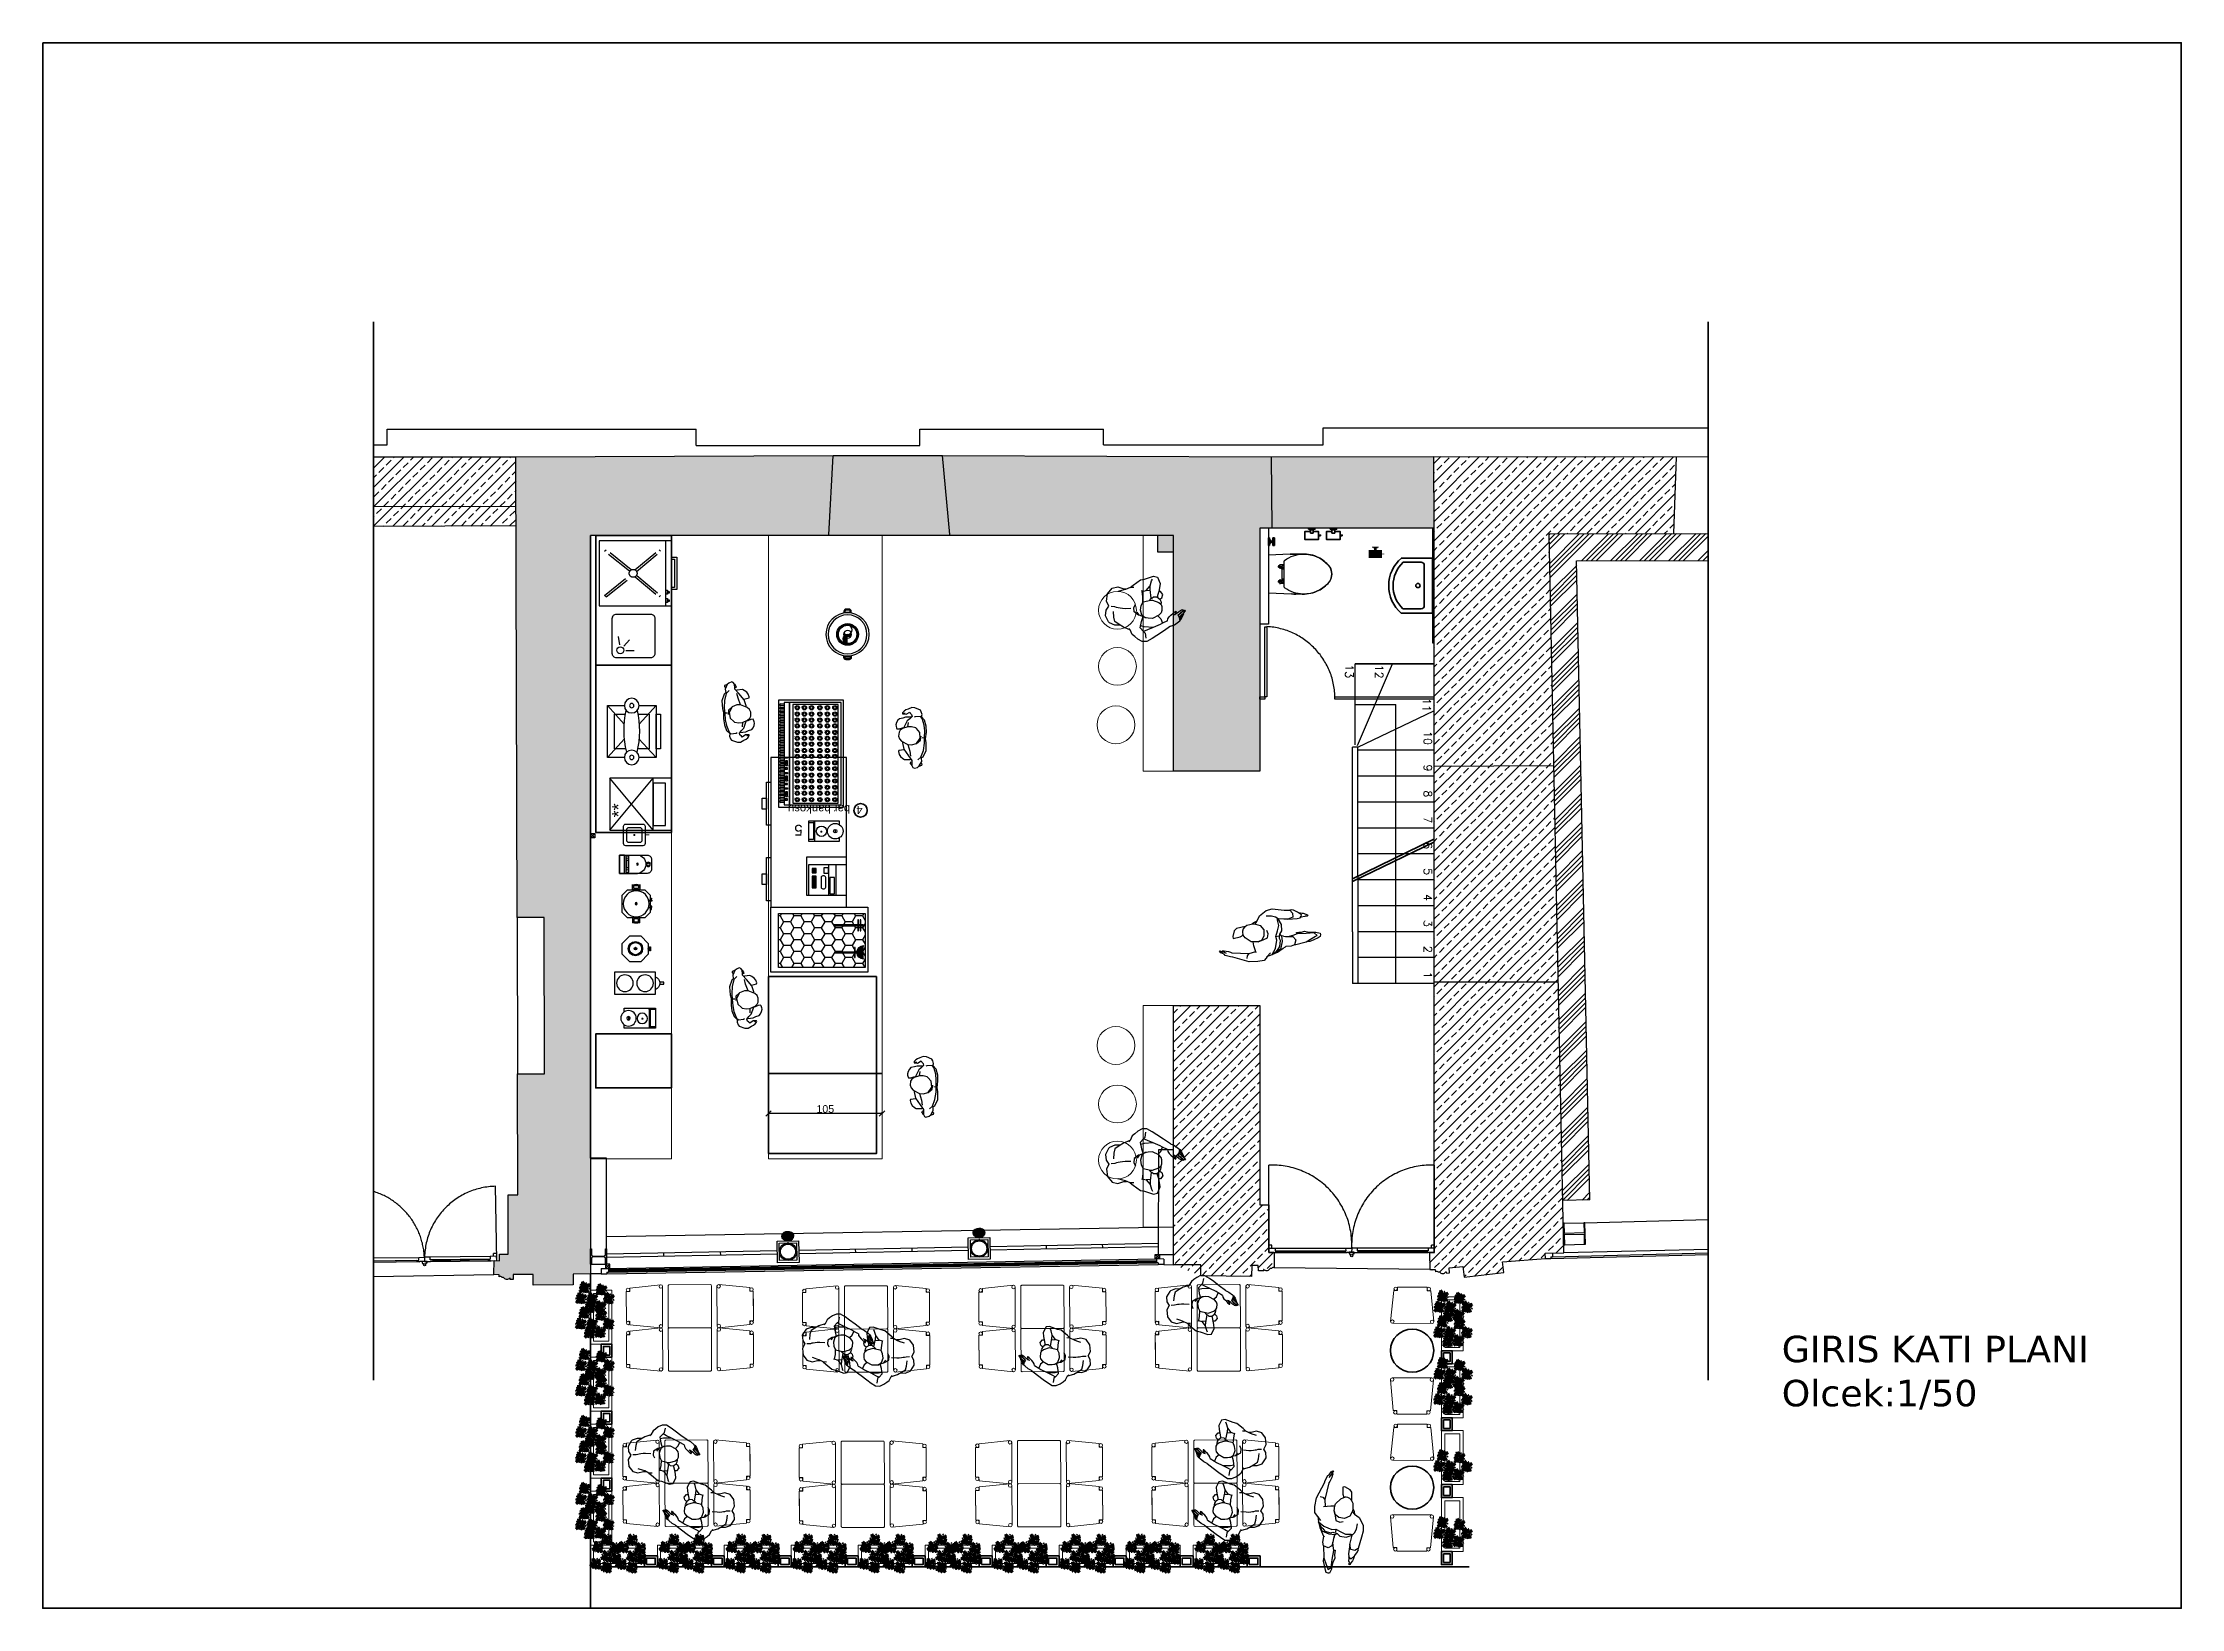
# Model space of a CAD drawing. Header units: centimetres. Extents: x -172755 to -168367, y -82915 to -78980.
# Drawn here: x -170347 to -168367, y -80429 to -78980 of the extents above; entities that cross this region are included whole.
import ezdxf

# ---------------------------------------------------------------- set-up
doc = ezdxf.new("R2010")
doc.units = ezdxf.units.CM
doc.header["$LTSCALE"] = 50
doc.header["$PDMODE"] = 34
for name, pattern in [('ACAD_ISO02W100', [15, 12, -3]), ('CENTER', [2, 1.25, -0.25, 0.25, -0.25]), ('DASHED', [0.75, 0.5, -0.25]), ('GF$0$ACAD_ISO02W100', [15, 12, -3]), ('GF$0$DASHDOT', [1, 0.5, -0.25, 0, -0.25]), ('GF$0$HIDDEN', [0.375, 0.25, -0.125])]:
    doc.linetypes.add(name, pattern=pattern)
doc.layers.get('0').update_dxf_attribs({"color": 161, "lineweight": 35})
for name, color, linetype in [('002 Çizgi', 7, 'Continuous'), ('101_arch$0$FURNITURE', 3, 'Continuous'), ('101_arch$0$FURNITURE_BATH', 3, 'Continuous'), ('101_arch$0$WIN_GLASS', 4, 'Continuous'), ('14.022_PLAN_+51.00$0$YPM_DVR_GB 20cm', 56, 'Continuous'), ('255', 255, 'Continuous'), ('F01$0$STAIRS_NOTES', 3, 'Continuous'), ('F01$0$STAIRS_VIEW', 4, 'Continuous'), ('F01$0$VIEW', 153, 'Continuous'), ('FURN_LIGHTING', 3, 'Continuous'), ('GF$0$DOORS', 4, 'Continuous'), ('GF$0$PROFILE', 5, 'Continuous'), ('GF$0$PROFILE_VIEW', 3, 'Continuous'), ('GF$0$VIEW', 153, 'Continuous'), ('GF$0$WALL_HATCH', 3, 'Continuous'), ('GF$0$WALL_PROJECTION', 253, 'GF$0$HIDDEN'), ('GF$0$WALL_SECTION', 1, 'Continuous'), ('GF$0$WALL_VIEW', 7, 'Continuous'), ('GF$0$WIN_GLASS', 4, 'Continuous'), ('GF$0$WOOD_CLADDING', 44, 'Continuous'), ('Kıtc-002 Çizgi', 7, 'Continuous'), ('Kıtc-014 Elk Tes İşaretler', 1, 'Continuous'), ('Kıtc-019 Su Tes İşaretler', 5, 'Continuous'), ('Kıtc-040 Detay', 7, 'Continuous'), ('S2000-002 Çizgi', 7, 'Continuous'), ('S2000-008 Rakam', 1, 'Continuous'), ('S2000-014 Elk Tes İşaretler', 1, 'Continuous'), ('S2000-019 Su Tes İşaretler', 5, 'Continuous'), ('tertip - peyzaj', 96, 'Continuous'), ('TEXT_50', 5, 'Continuous'), ('VIEW', 153, 'Continuous'), ('wall', 255, 'Continuous'), ('WOOD_CLADDING', 44, 'Continuous')]:
    doc.layers.add(name, color=color, linetype=linetype)
for name, color, linetype, lineweight in [('ARK_AHŞAP', 45, 'Continuous', 15), ('ARK_MERDİVENLER', 133, 'Continuous', 5), ('ARK_METAL', 252, 'Continuous', 15), ('gp_notlar', 6, 'Continuous', 35), ('HATCH DOSEME', 8, 'Continuous', 20), ('tefriş', 45, 'Continuous', 18)]:
    doc.layers.add(name, color=color, linetype=linetype, lineweight=lineweight)
doc.styles.add('F01$0$B01$0$ROMANS', font='romans.shx')
doc.styles.get("Standard").update_dxf_attribs({"font": 'arial.ttf'})
doc.dimstyles.new('ISO-25', dxfattribs={"dimtxt": 10, "dimasz": 8, "dimexe": 1.25, "dimexo": 0.625, "dimtad": 1, "dimdec": 0, "dimtxsty": 'Standard', "dimblk": 'OBLIQUE', "dimcen": 2.5, "dimadec": 0, "dimazin": 0, "dimtfac": 1, "dimtdec": 0, "dimtmove": 0, "dimatfit": 3, "dimldrblk": 'OBLIQUE', "dimfxl": 1, "dimarcsym": 0})
pattern_1 = [(45, (13808.468, 1662.455), (-8.9802561, 8.9802561), []), (45, (13817.448, 1662.455), (-8.9802561, 8.9802561), [6.35, -3.175])]

msp = doc.modelspace()

# ---------------------------------------------------------------- texts
at = {"layer": 'ARK_MERDİVENLER', "attachment_point": 1, "rotation": 180}
for s, insert, char_height in [('bar bankosu', (-169599.8, -79693.1), 7.488), ('4', (-169588.3, -79694), 7.49)]:
    msp.add_mtext_dynamic_manual_height_columns(s, width=243.428, gutter_width=60, heights=[0], dxfattribs=dict(at, insert=insert, char_height=char_height))
at = {"layer": 'S2000-008 Rakam'}
msp.add_text('5', height=10, rotation=180, dxfattribs=at).set_placement((-169643.8, -79703.9))
at = {"layer": 'TEXT_50', "insert": (-168737.3, -80177.1), "char_height": 24.5, "width": 403.406, "attachment_point": 1}
msp.add_mtext('{\\fVerdana|b0|i0|c162|p34;GIRIS KATI PLANI  Olcek:1/50}', dxfattribs=at)

# ---------------------------------------------------------------- blocks, each defined once
blk = doc.blocks.new('A$C290C7E64')
at = {"layer": 'Kıtc-002 Çizgi'}
for points in [[(0, 0), (35, 0), (35, 37), (0, 37)], [(7, 2), (35, 2), (35, 37), (7, 37)], [(9.6, 16), (14.7, 16), (14.7, 20.6), (9.6, 20.6)], [(18.6, 21.8), (33.8, 21.8), (33.8, 26), (18.6, 26)], [(10.3, 8.2), (11.3, 8.2), (11.3, 9.2), (10.3, 9.2)], [(10.3, 7.2), (11.3, 7.2), (11.3, 8.2), (10.3, 8.2)], [(10.3, 6.2), (11.3, 6.2), (11.3, 7.2), (10.3, 7.2)], [(10.3, 5.2), (11.3, 5.2), (11.3, 6.2), (10.3, 6.2)], [(11.3, 8.2), (12.3, 8.2), (12.3, 9.2), (11.3, 9.2)], [(11.3, 7.2), (12.3, 7.2), (12.3, 8.2), (11.3, 8.2)], [(11.3, 6.2), (12.3, 6.2), (12.3, 7.2), (11.3, 7.2)], [(11.3, 5.2), (12.3, 5.2), (12.3, 6.2), (11.3, 6.2)], [(12.3, 8.2), (13.3, 8.2), (13.3, 9.2), (12.3, 9.2)], [(12.3, 7.2), (13.3, 7.2), (13.3, 8.2), (12.3, 8.2)], [(12.3, 6.2), (13.3, 6.2), (13.3, 7.2), (12.3, 7.2)], [(12.3, 5.2), (13.3, 5.2), (13.3, 6.2), (12.3, 6.2)], [(13.3, 8.2), (14.3, 8.2), (14.3, 9.2), (13.3, 9.2)], [(13.3, 7.2), (14.3, 7.2), (14.3, 8.2), (13.3, 8.2)], [(13.3, 6.2), (14.3, 6.2), (14.3, 7.2), (13.3, 7.2)], [(13.3, 5.2), (14.3, 5.2), (14.3, 6.2), (13.3, 6.2)], [(17.4, 8.2), (18.4, 8.2), (18.4, 9.2), (17.4, 9.2)], [(17.4, 7.2), (18.4, 7.2), (18.4, 8.2), (17.4, 8.2)], [(17.4, 6.2), (18.4, 6.2), (18.4, 7.2), (17.4, 7.2)], [(17.4, 5.2), (18.4, 5.2), (18.4, 6.2), (17.4, 6.2)], [(18.4, 8.2), (19.4, 8.2), (19.4, 9.2), (18.4, 9.2)], [(18.4, 7.2), (19.4, 7.2), (19.4, 8.2), (18.4, 8.2)], [(18.4, 6.2), (19.4, 6.2), (19.4, 7.2), (18.4, 7.2)], [(18.4, 5.2), (19.4, 5.2), (19.4, 6.2), (18.4, 6.2)], [(19.4, 8.2), (20.4, 8.2), (20.4, 9.2), (19.4, 9.2)], [(19.4, 7.2), (20.4, 7.2), (20.4, 8.2), (19.4, 8.2)], [(19.4, 6.2), (20.4, 6.2), (20.4, 7.2), (19.4, 7.2)], [(19.4, 5.2), (20.4, 5.2), (20.4, 6.2), (19.4, 6.2)], [(20.4, 8.2), (21.4, 8.2), (21.4, 9.2), (20.4, 9.2)], [(20.4, 7.2), (21.4, 7.2), (21.4, 8.2), (20.4, 8.2)], [(20.4, 6.2), (21.4, 6.2), (21.4, 7.2), (20.4, 7.2)], [(20.4, 5.2), (21.4, 5.2), (21.4, 6.2), (20.4, 6.2)], [(21.4, 8.2), (22.4, 8.2), (22.4, 9.2), (21.4, 9.2)], [(21.4, 7.2), (22.4, 7.2), (22.4, 8.2), (21.4, 8.2)], [(21.4, 6.2), (22.4, 6.2), (22.4, 7.2), (21.4, 7.2)], [(21.4, 5.2), (22.4, 5.2), (22.4, 6.2), (21.4, 6.2)], [(22.4, 8.2), (23.4, 8.2), (23.4, 9.2), (22.4, 9.2)], [(22.4, 7.2), (23.4, 7.2), (23.4, 8.2), (22.4, 8.2)], [(22.4, 6.2), (23.4, 6.2), (23.4, 7.2), (22.4, 7.2)], [(22.4, 5.2), (23.4, 5.2), (23.4, 6.2), (22.4, 6.2)], [(23.4, 8.2), (24.4, 8.2), (24.4, 9.2), (23.4, 9.2)], [(23.4, 7.2), (24.4, 7.2), (24.4, 8.2), (23.4, 8.2)], [(23.4, 6.2), (24.4, 6.2), (24.4, 7.2), (23.4, 7.2)], [(23.4, 5.2), (24.4, 5.2), (24.4, 6.2), (23.4, 6.2)], [(24.4, 8.2), (25.4, 8.2), (25.4, 9.2), (24.4, 9.2)], [(24.4, 7.2), (25.4, 7.2), (25.4, 8.2), (24.4, 8.2)], [(24.4, 6.2), (25.4, 6.2), (25.4, 7.2), (24.4, 7.2)], [(24.4, 5.2), (25.4, 5.2), (25.4, 6.2), (24.4, 6.2)], [(25.4, 8.2), (26.4, 8.2), (26.4, 9.2), (25.4, 9.2)], [(25.4, 7.2), (26.4, 7.2), (26.4, 8.2), (25.4, 8.2)], [(25.4, 6.2), (26.4, 6.2), (26.4, 7.2), (25.4, 7.2)], [(25.4, 5.2), (26.4, 5.2), (26.4, 6.2), (25.4, 6.2)], [(26.4, 8.2), (27.4, 8.2), (27.4, 9.2), (26.4, 9.2)], [(26.4, 7.2), (27.4, 7.2), (27.4, 8.2), (26.4, 8.2)], [(26.4, 6.2), (27.4, 6.2), (27.4, 7.2), (26.4, 7.2)], [(26.4, 5.2), (27.4, 5.2), (27.4, 6.2), (26.4, 6.2)], [(27.4, 8.2), (28.4, 8.2), (28.4, 9.2), (27.4, 9.2)], [(27.4, 7.2), (28.4, 7.2), (28.4, 8.2), (27.4, 8.2)], [(27.4, 6.2), (28.4, 6.2), (28.4, 7.2), (27.4, 7.2)], [(27.4, 5.2), (28.4, 5.2), (28.4, 6.2), (27.4, 6.2)]]:
    blk.add_lwpolyline(points, close=True, dxfattribs=at)
for points in [[(7, 27.2), (35, 27.2)], [(7, 20.6), (35, 20.6)]]:
    blk.add_lwpolyline(points, dxfattribs=at)
blk.add_lwpolyline([(18.7, 13.6), (27.6, 13.6, 0.414214), (29.1, 15.1), (29.1, 16.4, 0.414214), (27.6, 17.9), (18.7, 17.9, 0.414214), (17.2, 16.4), (17.2, 15.1, 0.414214)], format="xyb", close=True, dxfattribs=at)
blk = doc.blocks.new('A$C1C4536AD')
at = {"layer": 'Kıtc-002 Çizgi'}
for points in [[(0, 29), (0, 0), (18.5, 0)], [(3.4, 29), (0, 29), (0, 26.8)], [(7.8, 24.8), (10.9, 24.9)], [(18.5, 26.9), (18.5, 29), (15.2, 29)], [(18.5, 0), (18.5, 29)], [(0, 5.8), (18.5, 5.8)], [(1.3, 0), (1.3, 4.8), (17, 4.8), (17, 0)]]:
    blk.add_lwpolyline(points, dxfattribs=at)
blk.add_lwpolyline([(0.3, 5.2), (1.3, 5.2), (1.3, 5.8), (0.3, 5.8)], close=True, dxfattribs=at)
at = {"layer": 'Kıtc-002 Çizgi', "const_width": 1}
blk.add_lwpolyline([(9.2, 12, 1), (10.2, 12, 1)], format="xyb", close=True, dxfattribs=at)
at = {"layer": 'Kıtc-002 Çizgi'}
for centre, radius in [((9.3, 24.9), 7.2), ((9.3, 24.9), 1.6), ((9.4, 12.2), 4.82)]:
    blk.add_circle(centre, radius, dxfattribs=at)
blk = doc.blocks.new('A$C30F503A4')
at = {"layer": 'Kıtc-002 Çizgi'}
for p, q in [((56, 6.3), (60.4, 8.2)), ((70.4, 6.3), (74.7, 8.2)), ((84.8, 6.3), (89.1, 8.2))]:
    blk.add_line(p, q, dxfattribs=at)
for points in [[(0, 0), (99, 0), (99, 60), (0, 60)], [(2, 10), (97, 10), (97, 58), (2, 58)], [(4, 55), (4, 13), (95.5, 13), (95.5, 55)], [(2, 5), (97, 5), (97, 10), (2, 10)], [(53.8, 6.1), (52.6, 6.1), (52.6, 8.2), (53.8, 8.2)], [(56, 6.3), (60.4, 6.3), (60.4, 8.2), (56, 8.2)], [(62.7, 6.1), (63.8, 6.1), (63.8, 8.2), (62.7, 8.2)], [(68.1, 6.1), (67, 6.1), (67, 8.2), (68.1, 8.2)], [(70.4, 6.3), (74.7, 6.3), (74.7, 8.2), (70.4, 8.2)], [(77, 6.1), (78.2, 6.1), (78.2, 8.2), (77, 8.2)], [(82.5, 6.1), (81.3, 6.1), (81.3, 8.2), (82.5, 8.2)], [(84.8, 6.3), (89.1, 6.3), (89.1, 8.2), (84.8, 8.2)], [(91.4, 6.1), (92.6, 6.1), (92.6, 8.2), (91.4, 8.2)]]:
    blk.add_lwpolyline(points, close=True, dxfattribs=at)
for points, const_width in [([(5.9, 50.3), (5.4, 49.4)], 0.5), ([(5.9, 43.4), (5.4, 42.5)], 0.5), ([(11.9, 50.3), (11.3, 49.4)], 0.5), ([(11.9, 43.4), (11.3, 42.5)], 0.5), ([(17.3, 50.3), (16.7, 49.4)], 0.5), ([(17.3, 43.4), (16.7, 42.5)], 0.5), ([(22.8, 50.3), (22.2, 49.4)], 0.5), ([(22.8, 43.4), (22.2, 42.5)], 0.5), ([(28.7, 50.3), (28.1, 49.4)], 0.5), ([(28.7, 43.4), (28.1, 42.5)], 0.5), ([(34.1, 50.3), (33.6, 49.4)], 0.5), ([(34.1, 43.4), (33.6, 42.5)], 0.5), ([(39.6, 50.3), (39, 49.4)], 0.5), ([(39.6, 43.4), (39, 42.5)], 0.5), ([(45.5, 50.3), (44.9, 49.4)], 0.5), ([(45.5, 43.4), (44.9, 42.5)], 0.5), ([(51, 50.3), (50.4, 49.4)], 0.5), ([(51, 43.4), (50.4, 42.5)], 0.5), ([(56.9, 50.3), (56.3, 49.4)], 0.5), ([(56.9, 43.4), (56.3, 42.5)], 0.5), ([(62.4, 50.3), (61.8, 49.4)], 0.5), ([(62.4, 43.4), (61.8, 42.5)], 0.5), ([(68.3, 50.3), (67.7, 49.4)], 0.5), ([(68.3, 43.4), (67.7, 42.5)], 0.5), ([(73.7, 50.3), (73.2, 49.4)], 0.5), ([(73.7, 43.4), (73.2, 42.5)], 0.5), ([(79.7, 50.3), (79.1, 49.4)], 0.5), ([(79.7, 43.4), (79.1, 42.5)], 0.5), ([(85.1, 50.3), (84.5, 49.4)], 0.5), ([(85.1, 43.4), (84.5, 42.5)], 0.5), ([(91.1, 50.3), (90.5, 49.4)], 0.5), ([(91.1, 43.4), (90.5, 42.5)], 0.5), ([(5.9, 36.5), (5.4, 35.6)], 0.5), ([(5.9, 28.7), (5.4, 27.8)], 0.5), ([(5.9, 22.1), (5.4, 21.2)], 0.5), ([(11.9, 36.5), (11.3, 35.6)], 0.5), ([(11.9, 28.7), (11.3, 27.8)], 0.5), ([(11.9, 22.1), (11.3, 21.2)], 0.5), ([(17.3, 36.5), (16.7, 35.6)], 0.5), ([(17.3, 28.7), (16.7, 27.8)], 0.5), ([(17.3, 22.1), (16.7, 21.2)], 0.5), ([(22.8, 36.5), (22.2, 35.6)], 0.5), ([(22.8, 28.7), (22.2, 27.8)], 0.5), ([(22.8, 22.1), (22.2, 21.2)], 0.5), ([(28.7, 36.5), (28.1, 35.6)], 0.5), ([(28.7, 28.7), (28.1, 27.8)], 0.5), ([(28.7, 22.1), (28.1, 21.2)], 0.5), ([(34.1, 36.5), (33.6, 35.6)], 0.5), ([(34.1, 28.7), (33.6, 27.8)], 0.5), ([(34.1, 22.1), (33.6, 21.2)], 0.5), ([(39.6, 36.5), (39, 35.6)], 0.5), ([(39.6, 28.7), (39, 27.8)], 0.5), ([(39.6, 22.1), (39, 21.2)], 0.5), ([(45.5, 36.5), (44.9, 35.6)], 0.5), ([(45.5, 28.7), (44.9, 27.8)], 0.5), ([(45.5, 22.1), (44.9, 21.2)], 0.5), ([(51, 36.5), (50.4, 35.6)], 0.5), ([(51, 28.7), (50.4, 27.8)], 0.5), ([(51, 22.1), (50.4, 21.2)], 0.5), ([(56.9, 36.5), (56.3, 35.6)], 0.5), ([(56.9, 28.7), (56.3, 27.8)], 0.5), ([(56.9, 22.1), (56.3, 21.2)], 0.5), ([(62.4, 36.5), (61.8, 35.6)], 0.5), ([(62.4, 28.7), (61.8, 27.8)], 0.5), ([(62.4, 22.1), (61.8, 21.2)], 0.5), ([(68.3, 36.5), (67.7, 35.6)], 0.5), ([(68.3, 28.7), (67.7, 27.8)], 0.5), ([(68.3, 22.1), (67.7, 21.2)], 0.5), ([(73.7, 36.5), (73.2, 35.6)], 0.5), ([(73.7, 28.7), (73.2, 27.8)], 0.5), ([(73.7, 22.1), (73.2, 21.2)], 0.5), ([(79.7, 36.5), (79.1, 35.6)], 0.5), ([(79.7, 28.7), (79.1, 27.8)], 0.5), ([(79.7, 22.1), (79.1, 21.2)], 0.5), ([(85.1, 36.5), (84.5, 35.6)], 0.5), ([(85.1, 28.7), (84.5, 27.8)], 0.5), ([(85.1, 22.1), (84.5, 21.2)], 0.5), ([(91.1, 36.5), (90.5, 35.6)], 0.5), ([(91.1, 28.7), (90.5, 27.8)], 0.5), ([(91.1, 22.1), (90.5, 21.2)], 0.5), ([(5.9, 15.5), (5.4, 14.6)], 0.5), ([(11.9, 15.5), (11.3, 14.6)], 0.5), ([(17.3, 15.5), (16.7, 14.6)], 0.5), ([(22.8, 15.5), (22.2, 14.6)], 0.5), ([(28.7, 15.5), (28.1, 14.6)], 0.5), ([(34.1, 15.5), (33.6, 14.6)], 0.5), ([(39.6, 15.5), (39, 14.6)], 0.5), ([(45.5, 15.5), (44.9, 14.6)], 0.5), ([(51, 15.5), (50.4, 14.6)], 0.5), ([(53.8, 7.5), (52.6, 7.5)], 0.5), ([(56.9, 15.5), (56.3, 14.6)], 0.5), ([(58.2, 5), (58.2, 1.5)], 1), ([(62.4, 15.5), (61.8, 14.6)], 0.5), ([(62.7, 7.5), (63.8, 7.5)], 0.5), ([(68.1, 7.5), (67, 7.5)], 0.5), ([(68.3, 15.5), (67.7, 14.6)], 0.5), ([(72.6, 5), (72.6, 1.5)], 1), ([(73.7, 15.5), (73.2, 14.6)], 0.5), ([(77, 7.5), (78.2, 7.5)], 0.5), ([(79.7, 15.5), (79.1, 14.6)], 0.5), ([(82.5, 7.5), (81.3, 7.5)], 0.5), ([(85.1, 15.5), (84.5, 14.6)], 0.5), ([(87, 5), (87, 1.5)], 1), ([(91.1, 15.5), (90.5, 14.6)], 0.5), ([(91.4, 7.5), (92.6, 7.5)], 0.5)]:
    blk.add_lwpolyline(points, dxfattribs=dict(at, const_width=const_width))
for points in [[(3.5, 1.8), (3.5, 5)], [(5.2, 5), (5.2, 1.8)], [(6.6, 1.8), (6.6, 5)], [(8.2, 5), (8.2, 1.8)], [(9.7, 1.8), (9.7, 5)], [(11.3, 5), (11.3, 1.8)], [(11.3, 5), (11.3, 1.8)], [(12.7, 1.8), (12.7, 5)], [(14.4, 5), (14.4, 1.8)], [(15.8, 1.8), (15.8, 5)], [(17.5, 5), (17.5, 1.8)], [(18.9, 1.8), (18.9, 5)], [(20.6, 5), (20.6, 1.8)], [(20.6, 5), (20.6, 1.8)], [(22, 1.8), (22, 5)], [(23.7, 5), (23.7, 1.8)], [(25.1, 1.8), (25.1, 5)], [(26.7, 5), (26.7, 1.8)], [(28.2, 1.8), (28.2, 5)], [(29.8, 5), (29.8, 1.8)], [(29.8, 5), (29.8, 1.8)], [(31.2, 1.8), (31.2, 5)], [(32.9, 5), (32.9, 1.8)], [(34.3, 1.8), (34.3, 5)], [(36, 5), (36, 1.8)], [(37.4, 1.8), (37.4, 5)], [(39.1, 5), (39.1, 1.8)], [(39.1, 5), (39.1, 1.8)], [(40.5, 1.8), (40.5, 5)], [(42.2, 5), (42.2, 1.8)], [(43.6, 1.8), (43.6, 5)], [(45.3, 5), (45.3, 1.8)], [(46.7, 1.8), (46.7, 5)], [(48.3, 5), (48.3, 1.8)], [(48.3, 5), (48.3, 1.8)], [(49.7, 1.8), (49.7, 5)], [(51.4, 5), (51.4, 1.8)], [(52.8, 1.8), (52.8, 5)], [(54.5, 5), (54.5, 1.8)], [(55.9, 1.8), (55.9, 5)], [(57.6, 5), (57.6, 1.8)], [(58.2, 5), (58.2, 1.8)], [(58.6, 5), (58.6, 1.8)], [(59, 1.8), (59, 5)], [(60.7, 5), (60.7, 1.8)], [(62.1, 1.8), (62.1, 5)], [(63.8, 5), (63.8, 1.8)], [(65.2, 1.8), (65.2, 5)], [(66.8, 5), (66.8, 1.8)], [(68.2, 1.8), (68.2, 5)], [(69.9, 5), (69.9, 1.8)], [(71.3, 1.8), (71.3, 5)], [(72.5, 5), (72.5, 1.8)], [(73, 5), (73, 1.8)], [(74.4, 1.8), (74.4, 5)], [(76.1, 5), (76.1, 1.8)], [(77.5, 1.8), (77.5, 5)], [(79.2, 5), (79.2, 1.8)], [(80.6, 1.8), (80.6, 5)], [(82.3, 5), (82.3, 1.8)], [(83.7, 1.8), (83.7, 5)], [(85.3, 5), (85.3, 1.8)], [(86.7, 1.8), (86.7, 5)], [(86.9, 5), (86.9, 1.8)], [(88.4, 5), (88.4, 1.8)], [(89.8, 1.8), (89.8, 5)], [(91.5, 5), (91.5, 1.8)], [(92.9, 1.8), (92.9, 5)], [(94.6, 5), (94.6, 1.8)]]:
    blk.add_lwpolyline(points, dxfattribs=at)
for centre, radius in [((7, 52.1), 1.98), ((7, 45.2), 1.98), ((7, 38.2), 1.98), ((7, 52.1), 1.24), ((7, 45.2), 1.24), ((12.9, 52.1), 1.98), ((12.9, 45.2), 1.98), ((12.9, 38.2), 1.98), ((12.9, 52.1), 1.24), ((12.9, 45.2), 1.24), ((18.4, 52.1), 1.98), ((18.4, 45.2), 1.98), ((18.4, 38.2), 1.98), ((18.4, 52.1), 1.24), ((18.4, 45.2), 1.24), ((23.8, 52.1), 1.98), ((23.8, 45.2), 1.98), ((23.8, 38.2), 1.98), ((23.8, 52.1), 1.24), ((23.8, 45.2), 1.24), ((29.8, 52.1), 1.98), ((29.8, 45.2), 1.98), ((29.8, 38.2), 1.98), ((29.8, 52.1), 1.24), ((29.8, 45.2), 1.24), ((35.2, 52.1), 1.98), ((35.2, 45.2), 1.98), ((35.2, 38.2), 1.98), ((35.2, 52.1), 1.24), ((35.2, 45.2), 1.24), ((40.7, 52.1), 1.98), ((40.7, 45.2), 1.98), ((40.7, 38.2), 1.98), ((40.7, 52.1), 1.24), ((40.7, 45.2), 1.24), ((46.6, 52.1), 1.98), ((46.6, 45.2), 1.98), ((46.6, 38.2), 1.98), ((46.6, 52.1), 1.24), ((46.6, 45.2), 1.24), ((52, 52.1), 1.98), ((52, 45.2), 1.98), ((52, 38.2), 1.98), ((52, 52.1), 1.24), ((52, 45.2), 1.24), ((58, 52.1), 1.98), ((58, 45.2), 1.98), ((58, 38.2), 1.98), ((58, 52.1), 1.24), ((58, 45.2), 1.24), ((63.4, 52.1), 1.98), ((63.4, 45.2), 1.98), ((63.4, 38.2), 1.98), ((63.4, 52.1), 1.24), ((63.4, 45.2), 1.24), ((69.4, 52.1), 1.98), ((69.4, 45.2), 1.98), ((69.4, 38.2), 1.98), ((69.4, 52.1), 1.24), ((69.4, 45.2), 1.24), ((74.8, 52.1), 1.98), ((74.8, 45.2), 1.98), ((74.8, 38.2), 1.98), ((74.8, 52.1), 1.24), ((74.8, 45.2), 1.24), ((80.7, 52.1), 1.98), ((80.7, 45.2), 1.98), ((80.7, 38.2), 1.98), ((80.7, 52.1), 1.24), ((80.7, 45.2), 1.24), ((86.2, 52.1), 1.98), ((86.2, 45.2), 1.98), ((86.2, 38.2), 1.98), ((86.2, 52.1), 1.24), ((86.2, 45.2), 1.24), ((92.1, 52.1), 1.98), ((92.1, 45.2), 1.98), ((92.1, 38.2), 1.98), ((92.1, 52.1), 1.24), ((92.1, 45.2), 1.24), ((7, 30.5), 1.98), ((7, 23.9), 1.98), ((7, 38.2), 1.24), ((7, 30.5), 1.24), ((7, 23.9), 1.24), ((12.9, 30.5), 1.98), ((12.9, 23.9), 1.98), ((12.9, 38.2), 1.24), ((12.9, 30.5), 1.24), ((12.9, 23.9), 1.24), ((18.4, 30.5), 1.98), ((18.4, 23.9), 1.98), ((18.4, 38.2), 1.24), ((18.4, 30.5), 1.24), ((18.4, 23.9), 1.24), ((23.8, 30.5), 1.98), ((23.8, 23.9), 1.98), ((23.8, 38.2), 1.24), ((23.8, 30.5), 1.24), ((23.8, 23.9), 1.24), ((29.8, 30.5), 1.98), ((29.8, 23.9), 1.98), ((29.8, 38.2), 1.24), ((29.8, 30.5), 1.24), ((29.8, 23.9), 1.24), ((35.2, 30.5), 1.98), ((35.2, 23.9), 1.98), ((35.2, 38.2), 1.24), ((35.2, 30.5), 1.24), ((35.2, 23.9), 1.24), ((40.7, 30.5), 1.98), ((40.7, 23.9), 1.98), ((40.7, 38.2), 1.24), ((40.7, 30.5), 1.24), ((40.7, 23.9), 1.24), ((46.6, 30.5), 1.98), ((46.6, 23.9), 1.98), ((46.6, 38.2), 1.24), ((46.6, 30.5), 1.24), ((46.6, 23.9), 1.24), ((52, 30.5), 1.98), ((52, 23.9), 1.98), ((52, 38.2), 1.24), ((52, 30.5), 1.24), ((52, 23.9), 1.24), ((58, 30.5), 1.98), ((58, 23.9), 1.98), ((58, 38.2), 1.24), ((58, 30.5), 1.24), ((58, 23.9), 1.24), ((63.4, 30.5), 1.98), ((63.4, 23.9), 1.98), ((63.4, 38.2), 1.24), ((63.4, 30.5), 1.24), ((63.4, 23.9), 1.24), ((69.4, 30.5), 1.98), ((69.4, 23.9), 1.98), ((69.4, 38.2), 1.24), ((69.4, 30.5), 1.24), ((69.4, 23.9), 1.24), ((74.8, 30.5), 1.98), ((74.8, 23.9), 1.98), ((74.8, 38.2), 1.24), ((74.8, 30.5), 1.24), ((74.8, 23.9), 1.24), ((80.7, 30.5), 1.98), ((80.7, 23.9), 1.98), ((80.7, 38.2), 1.24), ((80.7, 30.5), 1.24), ((80.7, 23.9), 1.24), ((86.2, 30.5), 1.98), ((86.2, 23.9), 1.98), ((86.2, 38.2), 1.24), ((86.2, 30.5), 1.24), ((86.2, 23.9), 1.24), ((92.1, 30.5), 1.98), ((92.1, 23.9), 1.98), ((92.1, 38.2), 1.24), ((92.1, 30.5), 1.24), ((92.1, 23.9), 1.24), ((7, 17.3), 1.98), ((7, 17.3), 1.24), ((12.9, 17.3), 1.98), ((12.9, 17.3), 1.24), ((18.4, 17.3), 1.98), ((18.4, 17.3), 1.24), ((23.8, 17.3), 1.98), ((23.8, 17.3), 1.24), ((29.8, 17.3), 1.98), ((29.8, 17.3), 1.24), ((35.2, 17.3), 1.98), ((35.2, 17.3), 1.24), ((40.7, 17.3), 1.98), ((40.7, 17.3), 1.24), ((46.6, 17.3), 1.98), ((46.6, 17.3), 1.24), ((52, 17.3), 1.98), ((52, 17.3), 1.24), ((58, 17.3), 1.98), ((58, 17.3), 1.24), ((63.4, 17.3), 1.98), ((63.4, 17.3), 1.24), ((69.4, 17.3), 1.98), ((69.4, 17.3), 1.24), ((74.8, 17.3), 1.98), ((74.8, 17.3), 1.24), ((80.7, 17.3), 1.98), ((80.7, 17.3), 1.24), ((86.2, 17.3), 1.98), ((86.2, 17.3), 1.24), ((92.1, 17.3), 1.98), ((92.1, 17.3), 1.24)]:
    blk.add_circle(centre, radius, dxfattribs=at)
for centre in [(4.3, 1.8), (7.4, 1.8), (10.5, 1.8), (10.5, 1.8), (13.6, 1.8), (16.7, 1.8), (19.7, 1.8), (19.7, 1.8), (22.8, 1.8), (25.9, 1.8), (29, 1.8), (29, 1.8), (32.1, 1.8), (35.2, 1.8), (38.2, 1.8), (38.2, 1.8), (41.3, 1.8), (44.4, 1.8), (47.5, 1.8), (47.5, 1.8), (50.6, 1.8), (53.7, 1.8), (56.7, 1.8), (59.8, 1.8), (62.9, 1.8), (66, 1.8), (69.1, 1.8), (72.2, 1.8), (75.3, 1.8), (78.3, 1.8), (81.4, 1.8), (84.5, 1.8), (87.6, 1.8), (90.7, 1.8), (93.8, 1.8)]:
    blk.add_arc(centre, 0.837, 180, 0, dxfattribs=at)
blk = doc.blocks.new('A$C470016F2')
at = {"layer": 'Kıtc-002 Çizgi'}
for points in [[(40, 4), (0, 4), (0, 0), (40, 0)], [(25, 8), (15, 8), (15, 4), (25, 4)]]:
    blk.add_lwpolyline(points, close=True, dxfattribs=at)
blk = doc.blocks.new('A$C3DDB3116')
at = {"layer": 'Kıtc-002 Çizgi'}
blk.add_lwpolyline([(0, 45.9), (20.5, 45.9), (20.5, 7.9), (0, 7.9), (0, 45.9)], dxfattribs=at)
blk.add_lwpolyline([(9.3, 3.7), (11.2, 3.7), (11.2, 0), (9.3, 0)], close=True, dxfattribs=at)
for centre in [(10.2, 36.1), (10.2, 17.5)]:
    blk.add_circle(centre, 7.7, dxfattribs=at)
blk.add_arc((10.2, 10.1), 6.37, 199.6345, 340.3655, dxfattribs=at)
blk = doc.blocks.new('A$C139E487F')
at = {"layer": '002 Çizgi'}
h = blk.add_hatch(color=256, dxfattribs=at)
edge = h.paths.add_edge_path()
edge.add_arc((18, 14.4), 1.06, 0, 360)
for points in [[(21.4, 1.4), (26, 1.4), (31, 6.4), (31, 22.4), (26, 27.4), (10, 27.4), (5, 22.4), (5, 6.4), (10, 1.4), (14.6, 1.4)], [(0.3, 11.1), (5, 11.1), (5, 17.7), (0.3, 17.7)], [(1.2, 12.1), (4, 12.1), (4, 16.7), (1.2, 16.7)], [(15.7, 1.4), (20.3, 1.4)], [(35.7, 11.1), (31, 11.1), (31, 17.7), (35.7, 17.7)], [(34.8, 12.1), (32, 12.1), (32, 16.7), (34.8, 16.7)]]:
    blk.add_lwpolyline(points, dxfattribs=at)
for radius in [12, 1.06]:
    blk.add_circle((18, 14.4), radius, dxfattribs=at)
for centre, radius, start, end in [((16, 14.4), 16, 168.1479, 191.8521), ((16, 14.4), 15, 171.2333, 188.7667), ((20, 14.4), 15, 351.2333, 8.7667), ((20, 14.4), 16, 348.1479, 11.8521)]:
    blk.add_arc(centre, radius, start, end, dxfattribs=at)
at = {"layer": 'Kıtc-002 Çizgi'}
for points in [[(12.7, 0.2), (15.3, 0.4), (15.3, 1), (12.7, 1.2)], [(23.3, 0.2), (20.7, 0.4), (20.7, 1), (23.3, 1.2)]]:
    blk.add_lwpolyline(points, close=True, dxfattribs=at)
for points in [[(14.6, 2.9), (14.6, 1.1)], [(14.6, 0), (15.7, 0), (15.7, 2.7)], [(14.6, 0.4), (14.6, 0)], [(21.4, 0), (20.3, 0), (20.3, 2.7)], [(21.4, 2.9), (21.4, 1.1)], [(21.4, 0.4), (21.4, 0)]]:
    blk.add_lwpolyline(points, dxfattribs=at)
blk = doc.blocks.new('A$C59BC7357')
at = {"layer": 'Kıtc-002 Çizgi'}
for p, q in [((15.1, 11.9), (15.1, 14.5)), ((15.7, 14.6), (15.7, 11.9))]:
    blk.add_line(p, q, dxfattribs=at)
blk.add_lwpolyline([(29, 18.9), (29, 7.8), (21.1, 0), (10, 0), (2.2, 7.8), (2.2, 18.9), (10, 26.8), (21.1, 26.8), (29, 18.9)], dxfattribs=at)
for points in [[(1.1, 11.2), (0, 11.2), (0, 15.6), (1.1, 15.6)], [(2.2, 13), (1.1, 13), (1.1, 13.8), (2.2, 13.8)]]:
    blk.add_lwpolyline(points, close=True, dxfattribs=at)
for radius in [7.38, 6.28, 1.37]:
    blk.add_circle((15.4, 13.2), radius, dxfattribs=at)
blk = doc.blocks.new('A$C0D0247C1')
at = {"layer": 'Kıtc-002 Çizgi'}
for points in [[(2, 0), (18, 0, 0.414214), (20, 2), (20, 18, 0.414214), (18, 20), (2, 20, 0.414214), (0, 18), (0, 2, 0.414214)], [(5, 3), (15, 3, 0.414214), (17, 5), (17, 15, 0.414214), (15, 17), (5, 17, 0.414214), (3, 15), (3, 5, 0.414214)]]:
    blk.add_lwpolyline(points, format="xyb", close=True, dxfattribs=at)
at = {"layer": 'Kıtc-002 Çizgi', "const_width": 1}
blk.add_lwpolyline([(9.5, 10.1, 1), (10.5, 10.1, 1)], format="xyb", close=True, dxfattribs=at)
blk.add_lwpolyline([(20, 10), (23.9, 10)], dxfattribs=at)
blk = doc.blocks.new('A$C64277205')
at = {"layer": '002 Çizgi'}
blk.add_lwpolyline([(4, 0), (13, 0, 0.414214), (17, 4), (17, 29.5), (0, 29.5), (0, 4, 0.414214)], format="xyb", close=True, dxfattribs=at)
for points in [[(0, 29.5), (17, 29.5), (17, 24.9), (0, 24.9)], [(1.1, 23.9), (15.9, 23.9), (15.9, 20.9), (1.1, 20.9)], [(5.1, 23.6), (11.4, 23.6), (11.4, 21.2), (5.1, 21.2)]]:
    blk.add_lwpolyline(points, close=True, dxfattribs=at)
for points in [[(17, 13.1), (17, 24.9), (0, 24.9), (0, 13.1)], [(17, 13.1), (17, 24.9), (17, 24.9), (17, 13.1)]]:
    blk.add_lwpolyline(points, dxfattribs=at)
for centre, radius in [((3, 23.2), 0.33), ((3, 21.6), 0.33), ((13.6, 23.2), 0.33), ((13.6, 21.6), 0.33), ((8.5, 13.1), 0.901)]:
    blk.add_circle(centre, radius, dxfattribs=at)
blk.add_arc((8.5, 13.7), 8.52, 183.4714, 356.5286, dxfattribs=at)
at = {"layer": 'Kıtc-002 Çizgi', "const_width": 0.5}
blk.add_lwpolyline([(7.6, 1.3), (7, 0.3)], dxfattribs=at)
at = {"layer": 'Kıtc-002 Çizgi'}
for radius in [1.98, 1.24]:
    blk.add_circle((8.7, 3), radius, dxfattribs=at)
blk = doc.blocks.new('A$C451D4DAD')
at = {"layer": 'Kıtc-002 Çizgi', "extrusion": (0, 0, -1)}
for p, q in [((6.8, 49), (54.8, 49)), ((6.8, 49), (24.1, 33.2)), ((6.8, 33.3), (6.8, 49)), ((14.8, 42.5), (46.8, 42.5)), ((14.8, 31.8), (14.8, 42.5)), ((54.8, 49), (37.7, 33.4)), ((46.8, 42.5), (46.8, 32.3)), ((54.8, 49), (54.8, 33.3)), ((14.8, 10.5), (14.8, 21.2)), ((46.8, 20.7), (46.8, 10.5)), ((24.1, 19.8), (6.8, 4)), ((6.8, 4), (6.8, 19.7)), ((54.8, 4), (6.8, 4)), ((46.8, 10.5), (14.8, 10.5)), ((14.8, 4), (46.8, 4)), ((14.8, 0), (14.8, 4)), ((46.8, 0), (14.8, 0)), ((37.7, 19.6), (54.8, 4)), ((46.8, 4), (46.8, 0)), ((54.8, 19.7), (54.8, 4))]:
    blk.add_line(p, q, dxfattribs=at)
for centre, radius in [((-6.8, 26.5), 6.8), ((-6.8, 26.5), 2), ((-54.8, 26.5), 6.8), ((-54.8, 26.5), 2)]:
    blk.add_circle(centre, radius, dxfattribs=at)
for centre, start, end in [((-32.1, -51.4), 76.1597, 102.3998), ((-32.1, 104.4), 257.6002, 283.8403)]:
    blk.add_arc(centre, 85, start, end, dxfattribs=at)
blk = doc.blocks.new('A$C72A034B9')
at = {"layer": 'Kıtc-002 Çizgi'}
for p, q in [((6.5, 27.3, 0), (6.5, 19.4, 0)), ((10.4, 29, 0), (16.5, 23.9, 0)), ((11.7, 32.8, 0), (19.5, 33.9, 0))]:
    blk.add_line(p, q, dxfattribs=at)
at = {"layer": 'Kıtc-002 Çizgi', "elevation": 0}
blk.add_lwpolyline([(4, 0), (36, 0, 0.414214), (40, 4), (40, 36, 0.414214), (36, 40), (4, 40, 0.414214), (0, 36), (0, 4, 0.414214)], format="xyb", close=True, dxfattribs=at)
at = {"layer": 'Kıtc-002 Çizgi'}
blk.add_circle((6.7, 32.3, 0), 3.19, dxfattribs=at)
blk = doc.blocks.new('A$C5BF67CBE')
at = {"layer": 'Kıtc-002 Çizgi'}
blk.add_line((6.6, 10), (10.6, 10), dxfattribs=at)
for points in [[(0, 72), (0, 10), (60, 10), (60, 72)], [(0, 72), (0, 5), (60, 5), (60, 72)], [(3, 10), (6.6, 10), (6.6, 8.5), (3, 8.5)], [(4, 8.5), (5.4, 8.5), (5.4, 7.1), (4, 7.1)], [(10.6, 10), (14.3, 10), (14.3, 8.5), (10.6, 8.5)], [(11.6, 8.5), (13.1, 8.5), (13.1, 7.1), (11.6, 7.1)], [(45, 0), (15, 0), (15, 5), (45, 5)], [(43, 2), (17, 2), (17, 5), (43, 5)]]:
    blk.add_lwpolyline(points, close=True, dxfattribs=at)
at = {"layer": 'Kıtc-002 Çizgi', "linetype": 'DASHED'}
for points in [[(8.1, 65.4), (9.5, 66.8)], [(8.1, 65.4), (26.8, 42.2)], [(9.5, 66.8), (28.2, 43.6)], [(31.9, 43.7), (50.5, 66.8)], [(33.3, 42.3), (51.9, 65.4)], [(50.5, 66.8), (51.9, 65.4)], [(26.7, 38.6), (8.1, 16.4)], [(28.1, 37.1), (9.5, 15)], [(31.8, 37.2), (50.5, 15)], [(33.2, 38.7), (51.9, 16.4)], [(9.5, 15), (8.1, 16.4)], [(50.5, 15), (51.9, 16.4)]]:
    blk.add_lwpolyline(points, dxfattribs=at)
blk.add_circle((30, 40.4), 3.63, dxfattribs=at)
blk = doc.blocks.new('A$C3C3A6592')
at = {"layer": 'Kıtc-002 Çizgi'}
for points in [[(0, 57), (48.3, 16.9)], [(0, 16.9), (48.3, 57)], [(0, 16.9), (48.3, 16.9)]]:
    blk.add_lwpolyline(points, dxfattribs=at)
for points in [[(0, 0), (48.3, 0), (48.3, 57), (0, 57)], [(4.6, 5.6), (43.7, 5.6), (43.7, 16.9), (4.6, 16.9)]]:
    blk.add_lwpolyline(points, close=True, dxfattribs=at)
blk.add_text('**', height=12, dxfattribs=at).set_placement((11.9, 43))
blk = doc.blocks.new('A$C14D17327')
at = {"layer": 'Kıtc-002 Çizgi', "color": 1, "elevation": 0}
blk.add_lwpolyline([(0, 4), (4, 4), (4, 0), (0, 0)], close=True, dxfattribs=at)
for points in [[(0, 4), (4, 0)], [(0, 0), (4, 4)]]:
    blk.add_lwpolyline(points, dxfattribs=at)
blk = doc.blocks.new('A$C53E03B34')
at = {"layer": 'Kıtc-002 Çizgi'}
for points in [[(3.7, 16.6), (2, 16.6, -0.414214), (0, 18.6), (0, 21.4, -0.414214), (2, 23.4), (3.7, 23.4)], [(43.1, 16.6), (44.9, 16.6, 0.414214), (46.9, 18.6), (46.9, 21.4, 0.414214), (44.9, 23.4), (43.1, 23.4)]]:
    blk.add_lwpolyline(points, format="xyb", dxfattribs=at)
for points in [[(2.8, 17.6), (2, 17.6, -0.414214), (1, 18.6), (1, 21.4, -0.414214), (2, 22.4), (2.8, 22.4)], [(44, 17.6), (44.9, 17.6, 0.414214), (45.9, 18.6), (45.9, 21.4, 0.414214), (44.9, 22.4), (44, 22.4)]]:
    blk.add_lwpolyline(points, format="xyb", close=True, dxfattribs=at)
for points in [[(22.1, 23.4), (24.2, 21.8), (24.2, 18.1), (22.7, 16.4)], [(23.5, 23.7), (25.2, 22.3), (25.2, 17.7), (23.8, 16.3)]]:
    blk.add_lwpolyline(points, dxfattribs=at)
for radius in [20, 18, 3.66]:
    blk.add_circle((23.4, 20), radius, dxfattribs=at)
blk = doc.blocks.new('A$C2A9529C1')
at = {"layer": 'Kıtc-014 Elk Tes İşaretler'}
h = blk.add_hatch(color=256, dxfattribs=at)
edge = h.paths.add_edge_path()
edge.add_line((0, 0), (0, 0.6))
edge.add_ellipse((0, 6.5), major_axis=(-4.12, 4.12), ratio=1, start_angle=135, end_angle=315)
edge.add_line((0, 12.3), (0, 13))
edge.add_ellipse((0, 6.5), major_axis=(-4.58, -4.58), ratio=1, start_angle=45, end_angle=225, ccw=False)
for points in [[(27.3, 6.8), (27.3, 6.2), (1.4, 6.2), (1.4, 6.8)], [(8.8, 1.6), (8.2, 1.6), (8.2, 11.3), (8.8, 11.3)]]:
    blk.add_hatch(color=256, dxfattribs=at).paths.add_polyline_path(points)
blk.add_lwpolyline([(0, 13), (0, 12.3, -1), (0, 0.6), (0, 0, 1)], format="xyb", close=True, dxfattribs=at)
for points in [[(27.3, 6.2), (1.4, 6.2), (1.4, 6.8), (27.3, 6.8)], [(8.8, 11.3), (8.8, 1.6), (8.2, 1.6), (8.2, 11.3)]]:
    blk.add_lwpolyline(points, close=True, dxfattribs=at)
blk = doc.blocks.new('A$C35C71BB5')
at = {"layer": 'Kıtc-019 Su Tes İşaretler'}
for points in [[(0, 25.4), (0, 26.1), (10.8, 26.1), (10.8, 25.4)], [(0, 23.1), (0, 23.8), (10.8, 23.8), (10.8, 23.1)], [(5.8, 0), (5, 0), (5, 28.8), (5.8, 28.8)]]:
    blk.add_hatch(color=256, dxfattribs=at).paths.add_polyline_path(points)
for points in [[(10.8, 25.4), (0, 25.4), (0, 26.1), (10.8, 26.1)], [(10.8, 23.1), (0, 23.1), (0, 23.8), (10.8, 23.8)], [(5, 0), (5, 28.8), (5.8, 28.8), (5.8, 0)]]:
    blk.add_lwpolyline(points, close=True, dxfattribs=at)
blk = doc.blocks.new('_Oblique')
at = {"color": 0, "linetype": 'ByBlock', "lineweight": -2}
blk.add_line((-0.5, -0.5), (0.5, 0.5), dxfattribs=at)
blk = doc.blocks.new('*D42')
at = {"color": 0, "linetype": 'Continuous', "lineweight": -2, "transparency": 16777216}
for p, q in [((-169675.3, -79971.3), (-169675.3, -79970.1)), ((-169570.3, -79971.3), (-169570.3, -79970.1))]:
    blk.add_line(p, q, dxfattribs=at)
at = {"color": 0, "lineweight": -2, "transparency": 16777216}
blk.add_line((-169570.3, -79971.3), (-169675.3, -79971.3), dxfattribs=at)
at = {"layer": 'Defpoints', "color": 0, "transparency": 16777216}
for p in [(-169675.3, -79971.3), (-169675.3, -79971.3), (-169570.3, -79972)]:
    blk.add_point(p, dxfattribs=at)
at = {"color": 0, "lineweight": -2, "transparency": 16777216, "xscale": 5, "yscale": 5, "zscale": 5, "rotation": 180}
blk.add_blockref('_Oblique', (-169675.3, -79971.3), dxfattribs=at)
at = {"color": 0, "lineweight": -2, "transparency": 16777216, "xscale": 5, "yscale": 5, "zscale": 5}
blk.add_blockref('_Oblique', (-169570.3, -79971.3), dxfattribs=at)
at = {"color": 0, "transparency": 16777216, "insert": (-169622.8, -79967.1), "char_height": 7, "attachment_point": 5}
blk.add_mtext('105', dxfattribs=at)
blk = doc.blocks.new('cfcfcfcfc')
for p, q in [((220710, -32194.4), (220710.7, -32191.5)), ((220710.7, -32191.5), (220711.9, -32189.9)), ((220711.8, -32190), (220712.4, -32187.4)), ((220711.9, -32189.9), (220715.9, -32187.4)), ((220712.4, -32187.4), (220713.5, -32187.1)), ((220713.5, -32187.1), (220714, -32187.7)), ((220714, -32187.7), (220713.9, -32188.6)), ((220715.9, -32187.4), (220719, -32187.5)), ((220717.7, -32190.9), (220719.9, -32187.9)), ((220719, -32187.5), (220719.7, -32187)), ((220719.7, -32187), (220720.3, -32185.8)), ((220719.9, -32187.9), (220726.1, -32185.4)), ((220720.3, -32185.8), (220726, -32182.9)), ((220726, -32182.9), (220733.4, -32182.5)), ((220726.1, -32185.4), (220732.8, -32184.1)), ((220731.8, -32196.1), (220732.8, -32191.4)), ((220732.8, -32184.1), (220737.8, -32183.9)), ((220732.8, -32191.4), (220735.6, -32187.6)), ((220732.8, -32191.4), (220737.7, -32187.9)), ((220733.4, -32182.5), (220736.8, -32183)), ((220735.6, -32187.6), (220739.5, -32186.9)), ((220736.8, -32183), (220743, -32182)), ((220737.8, -32183.9), (220736.8, -32183)), ((220737.7, -32187.9), (220743, -32188.2)), ((220737.8, -32183.9), (220744.1, -32183.5)), ((220738, -32186.1), (220737.8, -32183.9)), ((220743, -32182), (220748.5, -32182)), ((220743, -32188.2), (220746.7, -32191.1)), ((220744.1, -32183.5), (220749.4, -32183.8)), ((220746.7, -32191.1), (220747.2, -32191.7)), ((220747.2, -32191.7), (220748.4, -32195.6)), ((220748.5, -32182), (220754, -32183.2)), ((220749.4, -32183.8), (220755.7, -32185.4)), ((220754, -32183.2), (220757.2, -32185.8)), ((220755.7, -32185.4), (220757.5, -32186.9)), ((220757.2, -32185.8), (220759.5, -32185.3)), ((220757.6, -32191.7), (220757.2, -32192.7)), ((220757.5, -32186.9), (220757.6, -32191.7)), ((220759.5, -32185.3), (220762, -32186)), ((220762, -32186), (220763.6, -32186.7)), ((220763.6, -32186.7), (220765.9, -32191.7)), ((220765.9, -32191.7), (220766.3, -32194.6)), ((220710.7, -32195.7), (220710, -32194.4)), ((220712.6, -32196.7), (220710.7, -32195.7)), ((220716.2, -32196.4), (220712.6, -32196.7)), ((220712.6, -32196.7), (220714, -32197.3)), ((220714, -32197.3), (220715.1, -32198)), ((220715.1, -32198), (220715.9, -32197.1)), ((220715.9, -32197.1), (220715.3, -32196.5)), ((220717.1, -32196.4), (220716.2, -32196.4)), ((220721.7, -32199.4), (220717.1, -32196.4)), ((220718.3, -32198), (220718.4, -32197.2)), ((220718.3, -32203.2), (220718.3, -32198)), ((220719.5, -32204.6), (220718.3, -32203.2)), ((220721.4, -32206.8), (220719.5, -32204.6)), ((220725.8, -32198), (220721.3, -32197.5)), ((220723.4, -32207.9), (220721.4, -32206.8)), ((220728, -32203.4), (220721.7, -32199.4)), ((220726.1, -32208.4), (220723.4, -32207.9)), ((220732.1, -32199.5), (220725.8, -32198)), ((220726.9, -32208.2), (220726.1, -32208.4)), ((220727.2, -32205.7), (220726.9, -32208.2)), ((220727.5, -32203.1), (220727.2, -32205.7)), ((220733.8, -32204.5), (220728, -32203.4)), ((220732.1, -32199.5), (220731.8, -32196.1)), ((220735.6, -32205.2), (220732.1, -32199.5)), ((220735.1, -32204.4), (220733.8, -32204.5)), ((220737.7, -32207.1), (220735.6, -32205.2)), ((220740.2, -32207.8), (220737.7, -32207.1)), ((220743.9, -32207.3), (220740.2, -32207.8)), ((220745.6, -32206.1), (220743.9, -32207.3)), ((220747.2, -32203.8), (220745.6, -32206.1)), ((220747.1, -32206.9), (220747.7, -32204)), ((220747.1, -32209.1), (220747.1, -32206.9)), ((220747.7, -32209.5), (220747.1, -32209.1)), ((220748.6, -32198.9), (220747.2, -32203.8)), ((220748, -32202.6), (220747.5, -32202.6)), ((220747.7, -32204), (220748, -32202.6)), ((220749.7, -32209.8), (220747.7, -32209.5)), ((220754.1, -32199.3), (220748, -32202.6)), ((220748.4, -32195.6), (220748.6, -32198.9)), ((220748.6, -32198.9), (220752.6, -32198.2)), ((220750.8, -32210), (220749.7, -32209.8)), ((220753, -32209.2), (220750.8, -32210)), ((220755, -32207.9), (220753, -32209.2)), ((220755.8, -32196.9), (220754.1, -32199.3)), ((220756.4, -32206.5), (220755, -32207.9)), ((220758, -32194.7), (220755.8, -32196.9)), ((220756.9, -32203.3), (220756.4, -32206.5)), ((220757.6, -32200.7), (220756.9, -32203.3)), ((220757.4, -32195.3), (220757.5, -32198)), ((220757.5, -32198), (220757.6, -32200.7)), ((220759.8, -32195), (220758, -32194.7)), ((220761.1, -32196.2), (220759.8, -32195)), ((220760.4, -32200.1), (220762.2, -32196.7)), ((220760.6, -32201.8), (220760.4, -32200.1)), ((220760.8, -32202.7), (220760.6, -32201.8)), ((220760.7, -32203.4), (220760.8, -32203)), ((220761.6, -32203.4), (220760.7, -32203.4)), ((220760.8, -32203), (220761.2, -32201.9)), ((220762.2, -32196.7), (220761.1, -32196.2)), ((220761.2, -32201.9), (220761.4, -32200.9)), ((220762.1, -32203.1), (220761.6, -32203.4)), ((220763.3, -32201.8), (220762.1, -32203.1)), ((220764.4, -32200.1), (220763.3, -32201.8)), ((220765, -32197.9), (220764.4, -32200.1)), ((220766.3, -32194.6), (220765, -32197.9))]:
    blk.add_line(p, q)
blk = doc.blocks.new('A$C7D3E0BDF')
at = {"layer": '255'}
h = blk.add_hatch(color=256, dxfattribs=at)
edge = h.paths.add_edge_path()
edge.add_ellipse((-4.5, 0), major_axis=(0, 5.75), ratio=0.703601, start_angle=-58.5636, end_angle=238.5636)
edge.add_line((-1, -3), (-1, 3))
h.paths.add_polyline_path([(-0.6, 0), (-1, 0), (-1, -3), (-0.6, -3)])
h.paths.add_polyline_path([(-0.4, 0), (-0.6, 0), (-0.6, -1.5), (-0.4, -1.5)])
h.paths.add_polyline_path([(0, 0), (-0.4, 0), (-0.4, -1.5), (-0.4, -3), (0, -3)])
h.paths.add_polyline_path([(0, 3), (-0.4, 3), (-0.4, 0), (0, 0)])
h.paths.add_polyline_path([(-0.4, 1.5), (-0.6, 1.5), (-0.6, 0), (-0.4, 0)])
h.paths.add_polyline_path([(-0.6, 1.5), (-0.6, 3), (-1, 3), (-1, 0), (-0.6, 0)])
at = {"layer": 'FURN_LIGHTING', "color": 253, "linetype": 'CENTER', "ltscale": 0.05}
blk.add_lwpolyline([(-2.5, 0), (2.5, 0)], dxfattribs=at)
at = {"layer": 'FURN_LIGHTING'}
for points in [[(-1, 3), (-0.6, 3), (-0.6, -3), (-1, -3)], [(-0.6, 1.5), (-0.4, 1.5), (-0.4, -1.5), (-0.6, -1.5)], [(-0.4, 3), (0, 3), (0, -3), (-0.4, -3)]]:
    blk.add_lwpolyline(points, close=True, dxfattribs=at)
blk.add_ellipse((-4.5, 0), major_axis=(0, 5.75), ratio=0.703601, start_param=-1.022128, end_param=4.16372, dxfattribs=at)
blk = doc.blocks.new('door_wc')
for points in [[(-71, 0), (-71, 65), (-69, 65), (-69, 0), (-71, 0)], [(-71, 0), (-71, -2), (-75.5, -2), (-75.5, 0), (-71, 0)]]:
    blk.add_lwpolyline(points)
at = {"color": 253, "linetype": 'ACAD_ISO02W100'}
blk.add_arc((-72.8, -1.7), 66.9, 1.4968, 86.7128, dxfattribs=at)
blk = doc.blocks.new('GF$0$door_entrance')
for p, q in [((-76.7, 4.7), (-76.6, 8.7)), ((-71.7, 4.6), (-76.7, 4.7)), ((-76.6, 8.7), (-70.7, 8.6)), ((-73.7, 11.4), (-76.5, 11.4)), ((-73.7, 8.6), (-73.7, 11.4)), ((-70.7, 8.6), (-70.8, 6.1)), ((-70.8, 6.1), (-5.2, 4.7)), ((-70.8, 4.6), (-5.2, 3.2)), ((-70.7, 8.6), (-5.2, 7.2)), ((-7.2, 4.2), (-68.7, 5.5)), ((-5.2, 4.7), (-5.2, 7.2)), ((-5.2, 7.2), (0.1, 7.1)), ((0, 3.1), (-4.2, 3.2)), ((0.1, 7.1), (0, 3.1)), ((0.1, 7.1), (0, 3.1)), ((0, 3.1), (4.4, 3)), ((5.4, 7), (0.1, 7.1)), ((5.3, 3), (70.7, 1.6)), ((71, 5.6), (5.4, 7)), ((5.4, 4.5), (5.4, 7)), ((70.9, 3.1), (5.4, 4.5)), ((7.4, 3.9), (68.8, 2.6)), ((71, 5.6), (70.9, 3.1)), ((76.9, 5.5), (71, 5.6)), ((71.8, 1.6), (76.8, 1.5)), ((73.9, 5.5), (74, 8.2)), ((76.9, 8.2), (74, 8.2)), ((76.8, 1.5), (76.9, 5.5))]:
    blk.add_line(p, q)
blk.add_lwpolyline([(-2.2, 3.2), (-2.3, 1.8), (-1.5, 1.8), (-1.5, 1), (1.5, 1), (1.5, 1.8), (2.3, 1.8), (2.4, 3.1), (-2.2, 3.2)])
blk.add_circle((0, 0), 1)
for centre, radius, start, end in [((-70.8, 34.5), 29.9, 268.3548, 270.1009), ((-70.8, 4.9), 0.277, 281.4043, 329.8506), ((-70, 4.3), 0.722, 115.5517, 143.7129), ((-69.7, 2.7), 2.32, 91.3056, 105.4453), ((-69.8, 8.9), 3.86, 270.7235, 283.1214), ((-69.1, 5.6), 0.476, 296.849, 352.9026), ((-6.7, 4.2), 0.559, 182.7043, 234.3671), ((-6, 7.5), 3.86, 254.824, 267.2218), ((-6.3, 1.3), 2.32, 72.5001, 86.6398), ((-5.8, 3), 0.641, 37.7198, 67.6032), ((-5.2, 3.4), 0.188, 195.1616, 269.4743), ((-4.6, 6.7), 3.51, 261.3523, 276.2292), ((4.9, 6.5), 3.51, 261.3531, 276.2288), ((5.3, 3.2), 0.188, 268.471, 342.7838), ((6, 2.7), 0.722, 115.5517, 143.7129), ((6.3, 1.1), 2.32, 91.3056, 105.4453), ((6.2, 7.3), 3.86, 270.7235, 283.1214), ((6.9, 4), 0.479, 298.2873, 354.1854), ((69.4, 2.7), 0.6, 183.8387, 233.684), ((70.1, 5.9), 3.86, 254.824, 267.2218), ((69.7, -0.3), 2.32, 73.9273, 86.6398), ((70.2, 1.6), 0.398, 17.4564, 67.4295), ((70.8, 1.8), 0.222, 216.2077, 270.3792), ((-1457.1, -72459.3), 72477, 88.791262, 88.792053)]:
    blk.add_arc(centre, radius, start, end)
at = {"layer": 'GF$0$WALL_PROJECTION', "ltscale": 40}
for p, q in [((-76.6, 8.7), (-75, 85.4)), ((76.9, 5.5), (78.5, 82.2))]:
    blk.add_line(p, q, dxfattribs=at)
for centre, start, end in [((-73.6, 11.6), 356.5076, 91.0757), ((74, 8.5), 86.5074, 181.0754)]:
    blk.add_arc(centre, 73.9, start, end, dxfattribs=at)
blk = doc.blocks.new('GF$0$door_wc')
for points in [[(-71, 0), (-71, 65), (-69, 65), (-69, 0), (-71, 0)], [(-71, 0), (-71, -2), (-75.5, -2), (-75.5, 0), (-71, 0)]]:
    blk.add_lwpolyline(points)
at = {"color": 253, "linetype": 'GF$0$ACAD_ISO02W100'}
blk.add_arc((-72.8, -1.7), 66.9, 1.4968, 86.7128, dxfattribs=at)
blk = doc.blocks.new('ghg')
at = {"layer": '255'}
h = blk.add_hatch(color=256, dxfattribs=at)
h.paths.add_polyline_path([(-173500.4, -79450.8), (-173500.4, -79449.3), (-173495.4, -79449.3), (-173495.4, -79456.8), (-173507.9, -79456.8), (-173507.9, -79449.3), (-173502.9, -79449.3), (-173502.9, -79450.8)])
h.paths.add_polyline_path([(-173493.4, -79452.7), (-173493.4, -79453.4), (-173495.4, -79453.4), (-173495.4, -79452.7)])
h.paths.add_polyline_path([(-173500.4, -79450.8), (-173502.9, -79450.8), (-173502.9, -79447.8), (-173500.4, -79447.8)])
h.paths.add_polyline_path([(-173499.6, -79447.3), (-173499.6, -79447.8), (-173503.6, -79447.8), (-173503.6, -79447.3)])
h.paths.add_polyline_path([(-173504.6, -79447.3), (-173504.6, -79446.3), (-173498.6, -79446.3), (-173498.6, -79447.3)])
at = {"layer": 'GF$0$WALL_HATCH'}
h = blk.add_hatch(dxfattribs=at)
h.set_pattern_fill('ANSI34', color=256, style=0)
h.set_pattern_definition([(45, (-173340.815, -80051.903), (-13.4704, 13.4704), []), (45, (-173336.325, -80051.903), (-13.4704, 13.4704), []), (45, (-173331.835, -80051.903), (-13.4704, 13.4704), []), (45, (-173327.344, -80051.903), (-13.4704, 13.4704), [])])
h.paths.add_polyline_path([(-173315.3, -79459.4), (-173193.6, -79459.1), (-173193.6, -79434.1), (-173340.8, -79434.5), (-173328.1, -80051.9), (-173303.2, -80051.3), (-173303.1, -80051.2)])
at = {"layer": 'HATCH DOSEME'}
h = blk.add_hatch(dxfattribs=at)
h.set_pattern_fill('ANSI33', color=252, scale=2, style=0)
h.set_pattern_definition([(45, (13659.565, 2365.293), (-8.9802561, 8.9802561), []), (45, (13668.545, 2365.293), (-8.9802561, 8.9802561), [6.35, -3.175])])
h.paths.add_polyline_path([(-174429.1, -79363), (-174429.1, -79409), (-174297.2, -79408.7), (-174297.3, -79363)])
h.paths.add_polyline_path([(-174429.1, -79409), (-174429.1, -79427.5), (-174297.2, -79427.1), (-174297.2, -79408.7)])
h = blk.add_hatch(dxfattribs=at)
h.set_pattern_fill('ANSI33', color=252, scale=2, style=0)
h.set_pattern_definition(pattern_1)
h.paths.add_polyline_path([(-173688.6, -79436), (-173703.4, -79436), (-173703.4, -79451), (-173688.6, -79451)], flags=17)
edge = h.paths.add_edge_path()
edge.add_line((-173598.2, -79363), (-173447.7, -79362.8))
edge.add_line((-173447.7, -79362.8), (-173447.6, -79429.2))
edge.add_line((-173447.6, -79429.2), (-173608.6, -79429.2))
edge.add_line((-173608.6, -79429.2), (-173608.6, -79654.2))
edge.add_line((-173608.6, -79654.2), (-173688.6, -79654.2))
edge.add_line((-173688.6, -79654.2), (-173688.6, -79436))
edge.add_line((-173688.6, -79436), (-174228.4, -79436))
edge.add_line((-174228.4, -79436), (-174228.4, -80119.9))
edge.add_line((-174228.4, -80119.9), (-174244.3, -80120.1))
edge.add_line((-174244.3, -80120.1), (-174244.3, -80130.1))
edge.add_line((-174244.3, -80130.1), (-174281.3, -80130.4))
edge.add_line((-174281.3, -80130.4), (-174281.3, -80120.4))
edge.add_line((-174281.3, -80120.4), (-174299.8, -80120.5))
edge.add_line((-174299.8, -80120.5), (-174299.8, -80125))
edge.add_line((-174299.8, -80125), (-174302.8, -80125.1))
edge.add_line((-174302.8, -80125.1), (-174302.8, -80123.9))
edge.add_arc((-174303, -80123.9), 0.137, 346.9212, 501.7139)
edge.add_arc((-174305.8, -80121.7), 3.4, 204.2671, 321.7139, ccw=False)
edge.add_line((-174308.8, -80123.1), (-174310.3, -80123.1))
edge.add_arc((-174311.8, -80124.2), 1.83, 35.6871, 123.1606)
edge.add_line((-174312.8, -80122.6), (-174312.8, -80120.6))
edge.add_line((-174312.8, -80120.6), (-174317.8, -80120.5))
edge.add_line((-174317.8, -80120.5), (-174317.5, -80107.5))
edge.add_line((-174317.5, -80107.5), (-174312.5, -80107.6))
edge.add_line((-174312.5, -80107.6), (-174312.5, -80101.7))
edge.add_line((-174312.5, -80101.7), (-174304.4, -80101.7))
edge.add_line((-174304.4, -80101.7), (-174304.5, -80046.6))
edge.add_line((-174304.5, -80046.6), (-174295.5, -80046.6))
edge.add_line((-174295.5, -80046.6), (-174295.8, -79934.4))
edge.add_line((-174295.8, -79934.4), (-174270.8, -79934.4))
edge.add_line((-174270.8, -79934.4), (-174271.2, -79789.8))
edge.add_line((-174271.2, -79789.8), (-174296.2, -79789.8))
edge.add_line((-174296.2, -79789.8), (-174297.3, -79363))
edge.add_line((-174297.3, -79363), (-174003.5, -79361.8))
edge.add_line((-174003.5, -79361.8), (-173902.3, -79362))
edge.add_line((-173902.3, -79362), (-173598.2, -79363))
h = blk.add_hatch(dxfattribs=at)
h.set_pattern_fill('ANSI33', color=252, scale=2, style=0)
h.set_pattern_definition(pattern_1)
h.paths.add_polyline_path([(-173340.8, -79434.5), (-173225.5, -79434.2), (-173223, -79363), (-173447.7, -79362.8), (-173447.6, -79429.2), (-173447.6, -79649.6), (-173336.4, -79648.9)])
h = blk.add_hatch(dxfattribs=at)
h.set_pattern_fill('ANSI33', color=252, scale=2, style=0)
h.set_pattern_definition(pattern_1)
h.paths.add_polyline_path([(-173447.6, -79649.6), (-173336.4, -79648.9), (-173332.3, -79849.7), (-173447.6, -79849.7)])
h = blk.add_hatch(dxfattribs=at)
h.set_pattern_fill('ANSI33', color=252, scale=2, style=0)
h.set_pattern_definition(pattern_1)
h.paths.add_polyline_path([(-173332.3, -79849.7), (-173447.6, -79849.7), (-173447.6, -79867.5), (-173447.6, -80099.9), (-173451.5, -80099.9), (-173451.3, -80115.9), (-173444.9, -80117.4, -0.475284), (-173442.1, -80117.7, 0.978784), (-173436.1, -80114.6), (-173420.6, -80112.9), (-173419.4, -80122.8), (-173382.7, -80118.6), (-173383.8, -80108.6), (-173344.2, -80105.7), (-173344.4, -80100.7), (-173327.1, -80100.4)])
h = blk.add_hatch(dxfattribs=at)
h.set_pattern_fill('ANSI33', color=252, scale=2, style=0)
h.set_pattern_definition([(45, (14452.803, 1670.656), (-8.9802561, 8.9802561), []), (45, (14461.783, 1670.656), (-8.9802561, 8.9802561), [6.35, -3.175])])
edge = h.paths.add_edge_path()
edge.add_line((-173663.2, -80121.5), (-173663.2, -80111.5))
edge.add_line((-173663.2, -80111.5), (-173688.6, -80111.3))
edge.add_line((-173688.6, -80111.3), (-173688.6, -79871.2))
edge.add_line((-173688.6, -79871.2), (-173608.6, -79871.2))
edge.add_line((-173608.6, -79871.2), (-173608.6, -80055.9))
edge.add_line((-173608.6, -80055.9), (-173600.3, -80055.9))
edge.add_line((-173600.3, -80055.9), (-173600.3, -80099.9))
edge.add_line((-173600.3, -80099.9), (-173595.3, -80099.9))
edge.add_line((-173595.3, -80099.9), (-173595.2, -80114.2))
edge.add_arc((-173596.1, -80115.8), 1.83, 59.0877, 146.5612)
edge.add_line((-173597.6, -80114.8), (-173599.1, -80114.8))
edge.add_arc((-173602.3, -80113.5), 3.4, 220.5345, 337.9813, ccw=False)
edge.add_arc((-173605, -80115.8), 0.137, 40.5345, 195.3271)
edge.add_line((-173605.1, -80115.9), (-173605, -80117))
edge.add_line((-173605, -80117), (-173609.9, -80117))
edge.add_line((-173609.9, -80117), (-173610.1, -80112.2))
edge.add_line((-173610.1, -80112.2), (-173616.1, -80112.2))
edge.add_line((-173616.1, -80112.2), (-173616.3, -80122.2))
edge.add_line((-173616.3, -80122.2), (-173663.2, -80121.5))
edge.add_line((-173663.2, -80121.5), (-173663.2, -80111.5))
edge.add_line((-173663.2, -80111.5), (-173688.6, -80111.3))
for p, q in [((-173600.6, -79438.4), (-173600.6, -79438.2)), ((-173599.6, -79438.2), (-173600.6, -79438.2)), ((-173600.6, -79438.2), (-173600.6, -79438.4)), ((-173600.6, -79438.6), (-173600.6, -79438.4)), ((-173600.6, -79438.4), (-173600.6, -79438.6)), ((-173600.6, -79439.2), (-173600.6, -79438.6)), ((-173600.6, -79438.6), (-173600.6, -79439.2)), ((-173600.6, -79440), (-173600.6, -79439.2)), ((-173600.6, -79439.2), (-173600.6, -79440)), ((-173600.6, -79440.8), (-173600.6, -79440)), ((-173600.6, -79440), (-173600.6, -79440.8)), ((-173600.6, -79441.7), (-173600.6, -79440.8)), ((-173600.6, -79440.8), (-173600.6, -79441.7)), ((-173600.6, -79442.6), (-173600.6, -79441.7)), ((-173600.6, -79441.7), (-173600.6, -79442.6)), ((-173600.6, -79443.4), (-173600.6, -79442.6)), ((-173600.6, -79442.6), (-173600.6, -79443.4)), ((-173600.6, -79444.2), (-173600.6, -79443.4)), ((-173600.6, -79443.4), (-173600.6, -79444.2)), ((-173600.6, -79444.7), (-173600.6, -79444.2)), ((-173600.6, -79444.2), (-173600.6, -79444.7)), ((-173600.6, -79445.1), (-173600.6, -79444.7)), ((-173600.6, -79444.7), (-173600.6, -79445.1)), ((-173600.6, -79445.2), (-173600.6, -79445.1)), ((-173600.6, -79445.1), (-173600.6, -79445.2)), ((-173599.6, -79445.2), (-173600.6, -79445.2)), ((-173599.6, -79445.2), (-173599.6, -79438.2)), ((-173599.6, -79438.2), (-173599.6, -79438.4)), ((-173599.6, -79445.2), (-173599.6, -79438.2)), ((-173599.6, -79438.2), (-173599.6, -79438.2)), ((-173598.7, -79439.9), (-173599.6, -79439.9)), ((-173599.6, -79443.5), (-173598.7, -79443.5)), ((-173598.7, -79439.9), (-173598.7, -79443.5)), ((-173598.7, -79439.9), (-173598.7, -79443.5)), ((-173596.5, -79441.2), (-173598.7, -79441.2)), ((-173598.7, -79442.2), (-173596.5, -79442.2)), ((-173596.5, -79442.2), (-173598.7, -79442.2)), ((-173596.5, -79445.2), (-173596.5, -79438.2)), ((-173596.5, -79438.2), (-173594.9, -79438.2)), ((-173594.9, -79438.2), (-173596.5, -79438.2)), ((-173596.5, -79441.2), (-173594.9, -79441.2)), ((-173594.9, -79441.7), (-173596.5, -79441.7)), ((-173596.5, -79442.1), (-173594.9, -79442.1)), ((-173596.5, -79442.1), (-173594.9, -79442.1)), ((-173594.9, -79442.1), (-173596.5, -79442.1)), ((-173596.5, -79442.1), (-173594.9, -79442.1)), ((-173594.9, -79445.2), (-173596.5, -79445.2)), ((-173596.5, -79445.2), (-173594.9, -79445.2)), ((-173594.9, -79438.2), (-173594.9, -79445.2)), ((-173594.9, -79442.1), (-173594.9, -79442.1)), ((-173522.7, -79754), (-173447.6, -79717.3)), ((-173522.7, -79756.5), (-173447.6, -79719.9))]:
    blk.add_line(p, q)
at = {"linetype": 'GF$0$DASHDOT', "ltscale": 50}
for points in [[(-174429.1, -79238), (-174429.1, -80218.4)], [(-173193.6, -79238), (-173193.6, -80218.4)]]:
    blk.add_lwpolyline(points, dxfattribs=at)
for points in [[(-173559.3, -79432.1), (-173554.3, -79432.1), (-173554.3, -79439.7), (-173566.8, -79439.7), (-173566.8, -79432.1), (-173561.8, -79432.1)], [(-173539.3, -79432.1), (-173534.3, -79432.1), (-173534.3, -79439.7), (-173546.8, -79439.7), (-173546.8, -79432.1), (-173541.8, -79432.1)]]:
    blk.add_lwpolyline(points)
for points in [[(-173563.6, -79430.2), (-173563.6, -79429.2), (-173557.6, -79429.2), (-173557.6, -79430.2)], [(-173562.6, -79430.7), (-173562.6, -79430.2), (-173558.6, -79430.2), (-173558.6, -79430.7)], [(-173561.8, -79433.7), (-173561.8, -79430.7), (-173559.3, -79430.7), (-173559.3, -79433.7)], [(-173543.6, -79430.2), (-173543.6, -79429.2), (-173537.6, -79429.2), (-173537.6, -79430.2)], [(-173542.6, -79430.7), (-173542.6, -79430.2), (-173538.6, -79430.2), (-173538.6, -79430.7)], [(-173541.8, -79433.7), (-173541.8, -79430.7), (-173539.3, -79430.7), (-173539.3, -79433.7)], [(-173552.3, -79436.2), (-173552.3, -79435.5), (-173554.3, -79435.5), (-173554.3, -79436.2)], [(-173532.3, -79436.2), (-173532.3, -79435.5), (-173534.3, -79435.5), (-173534.3, -79436.2)]]:
    blk.add_lwpolyline(points, close=True)
blk.add_lwpolyline([(-173448.6, -79507.8), (-173477.6, -79507.8, -0.460652), (-173477.5, -79456.8), (-173448.6, -79456.8), (-173448.6, -79507.8)], format="xyb")
blk.add_lwpolyline([(-173459.3, -79503.8), (-173476.1, -79503.8, -0.431603), (-173475.9, -79460.8), (-173459.3, -79460.8, -0.414354), (-173456.3, -79463.8), (-173456.3, -79500.8, -0.414074)], format="xyb", close=True)
blk.add_circle((-173462.2, -79482.3), 1.96)
at = {"layer": '101_arch$0$FURNITURE', "color": 253}
for p, q in [((-173591.9, -79464.7), (-173587.5, -79464.7)), ((-173589.7, -79466.9), (-173589.7, -79462.5)), ((-173591.9, -79478.7), (-173587.5, -79478.7)), ((-173589.7, -79480.9), (-173589.7, -79476.5))]:
    blk.add_line(p, q, dxfattribs=at)
at = {"layer": '101_arch$0$FURNITURE'}
for p, q in [((-173586.3, -79463.2), (-173589.7, -79463.2)), ((-173588.2, -79466.1), (-173589.7, -79466.1)), ((-173588.2, -79464.1), (-173588.2, -79465.2)), ((-173588.2, -79465.6), (-173588.2, -79466.1)), ((-173588.2, -79466.1), (-173588.2, -79466.7)), ((-173588.2, -79467), (-173588.2, -79476.3)), ((-173586.4, -79466.9), (-173588.1, -79466.9)), ((-173586.5, -79463.9), (-173588, -79463.9)), ((-173588, -79465.4), (-173586.5, -79465.4)), ((-173588, -79466.9), (-173586, -79466.9)), ((-173586.5, -79465.4), (-173586, -79465.4)), ((-173586.3, -79463.2), (-173586.3, -79465.2)), ((-173586.3, -79467), (-173586.3, -79476.3)), ((-173586.3, -79469.2), (-173586, -79469.2)), ((-173589.7, -79477.2), (-173588.2, -79477.2)), ((-173589.7, -79480.1), (-173586.3, -79480.1)), ((-173588.2, -79476.7), (-173588.2, -79477.2)), ((-173588.2, -79477.2), (-173588.2, -79477.8)), ((-173588.2, -79479.3), (-173588.2, -79478.2)), ((-173588.1, -79476.4), (-173586.4, -79476.4)), ((-173586, -79476.5), (-173588, -79476.5)), ((-173586.4, -79478), (-173588, -79478)), ((-173586.5, -79479.5), (-173588, -79479.5)), ((-173586, -79478), (-173586.5, -79478)), ((-173586.3, -79474.2), (-173586, -79474.2)), ((-173586.3, -79480.1), (-173586.3, -79478.2))]:
    blk.add_line(p, q, dxfattribs=at)
for points in [[(-173580.4, -79453.3), (-173600.6, -79454.2), (-173600.6, -79489.2), (-173579.2, -79490.1)], [(-173586, -79478), (-173586, -79476.5), (-173586, -79466.9), (-173586, -79465.4), (-173586, -79459.8)], [(-173586, -79483.6), (-173586, -79478)]]:
    blk.add_lwpolyline(points, dxfattribs=at)
at = {"layer": '101_arch$0$FURNITURE', "extrusion": (0, 0, -1)}
for points in [[(173586, -79459.8, 0.234616), (173585.6, -79459)], [(173585.6, -79459, 0.161364), (173568.6, -79453.2)], [(173580.4, -79453.3, 0.032727), (173571.4, -79453.3, -0.016359), (173571.4, -79453.3)], [(173568.6, -79453.2, 0.215163), (173545.4, -79463.1, 0.054909), (173543.7, -79465.3)], [(173543.7, -79465.3, 0.132216), (173542, -79471.7, 0.137011), (173543.8, -79478.2, 0.050073), (173545.4, -79480.3, 0.211574), (173568.2, -79490.2)], [(173585.6, -79484.4, 0.234616), (173586, -79483.6)], [(173568.6, -79490.2, 0.161365), (173585.6, -79484.4)], [(173568.2, -79490.2, 0.004393), (173568.6, -79490.2)]]:
    blk.add_lwpolyline(points, format="xyb", dxfattribs=at)
blk.add_lwpolyline([(173579.2, -79490.1, -0.02795), (173571.4, -79490, 0.02795)], format="xyb", close=True, dxfattribs=at)
for centre, radius, start, end in [((173589.7, -79464.7), 1.46, 270.0001, 90), ((173588, -79464.1), 0.2, 0, 90), ((173588, -79465.2), 0.2, 270, 360), ((173588, -79465.6), 0.2, 0.0001, 90), ((173588, -79466.7), 0.2, 270, 0.0001), ((173588.1, -79467), 0.1, 0, 90), ((173586.5, -79464.1), 0.2, 90, 180), ((173586.5, -79465.2), 0.2, 180, 270), ((173586.4, -79467), 0.1, 90, 180), ((173589.7, -79478.7), 1.46, 270.0001, 90), ((173588.1, -79476.3), 0.1, 270, 0), ((173588, -79476.7), 0.2, 0, 90), ((173588, -79477.8), 0.2, 270, 360), ((173588, -79478.2), 0.2, 0, 90), ((173588, -79479.3), 0.2, 270, 360), ((173586.5, -79478.2), 0.2, 90, 180), ((173586.5, -79479.3), 0.2, 180.0001, 270), ((173586.4, -79476.3), 0.1, 180, 270)]:
    blk.add_arc(centre, radius, start, end, dxfattribs=at)
at = {"layer": '101_arch$0$FURNITURE_BATH'}
blk.add_lwpolyline([(-173571.4, -79453.3, 0.032727), (-173580.4, -79453.3), (-173600.6, -79454.2), (-173600.6, -79489.2), (-173579.2, -79490.1, 0.02795), (-173571.4, -79490, 0.129214), (-173555.7, -79487.6, 0.104629), (-173545.4, -79480.3, 0.390737), (-173545.4, -79463.1, 0.106364), (-173555.9, -79455.6, 0.127692), (-173571.4, -79453.3, -0.35494)], format="xyb", close=True, dxfattribs=at)
at = {"layer": '101_arch$0$WIN_GLASS'}
blk.add_lwpolyline([(-173447.6, -79429.2), (-173448.6, -79429.2), (-173448.6, -79535.4), (-173447.6, -79535.4)], close=True, dxfattribs=at)
at = {"layer": 'F01$0$STAIRS_NOTES'}
blk.add_line((-173482.7, -79850.9), (-173482.7, -79734.4), dxfattribs=at)
at = {"layer": 'F01$0$STAIRS_VIEW'}
for p, q in [((-173447.7, -79754.9), (-173517.7, -79754.9)), ((-173447.7, -79778.9), (-173517.7, -79778.9)), ((-173447.7, -79802.9), (-173517.7, -79802.9)), ((-173447.7, -79826.9), (-173517.7, -79826.9)), ((-173447.7, -79850.9), (-173517.7, -79850.9))]:
    blk.add_line(p, q, dxfattribs=at)
at = {"layer": 'F01$0$VIEW'}
for p, q in [((-173522.7, -79802.9), (-173522.7, -79850.9)), ((-173517.7, -79802.9), (-173517.7, -79850.9)), ((-173517.7, -79850.9), (-173522.7, -79850.9))]:
    blk.add_line(p, q, dxfattribs=at)
for points in [[(-173522.7, -79802.9), (-173522.7, -79754)], [(-173517.7, -79751.5), (-173517.7, -79802.9)]]:
    blk.add_lwpolyline(points, dxfattribs=at)
blk.add_lwpolyline([(-173447.7, -79797.9), (-173447.7, -79797.9, -0.008296), (-173447.6, -79797.9)], format="xyb", dxfattribs=at)
at = {"layer": 'GF$0$DOORS'}
for p, q in [((-174429.1, -80105.1), (-174387.3, -80104.5)), ((-174387.3, -80104.5), (-174382, -80104.4)), ((-174387.3, -80107), (-174387.3, -80104.5)), ((-174382, -80104.4), (-174381.9, -80108.4)), ((-174376.7, -80104.4), (-174382, -80104.4)), ((-174382, -80104.4), (-174381.9, -80108.4)), ((-174321.1, -80103.6), (-174376.7, -80104.4)), ((-174376.7, -80106.9), (-174376.7, -80104.4)), ((-174315.2, -80103.5), (-174321.1, -80103.6)), ((-174321.1, -80103.6), (-174321.1, -80106.1)), ((-174315.2, -80100.8), (-174318.1, -80100.9)), ((-174318.1, -80103.6), (-174318.1, -80100.9)), ((-174315.1, -80107.5), (-174315.2, -80103.5)), ((-174429.1, -80107.6), (-174387.3, -80107)), ((-174389.2, -80107.5), (-174429.1, -80108.1)), ((-174429.1, -80109.1), (-174387.1, -80108.5)), ((-174381.9, -80108.4), (-174386.2, -80108.5)), ((-174381.9, -80108.4), (-174377.6, -80108.4)), ((-174321.1, -80106.1), (-174376.7, -80106.9)), ((-174376.7, -80108.4), (-174321.2, -80107.6)), ((-174374.6, -80107.3), (-174323.2, -80106.6)), ((-174320.1, -80107.6), (-174315.1, -80107.5))]:
    blk.add_line(p, q, dxfattribs=at)
blk.add_lwpolyline([(-174384.2, -80108.5), (-174384.2, -80109.8), (-174383.4, -80109.8), (-174383.4, -80110.6), (-174380.4, -80110.5), (-174380.4, -80109.7), (-174379.6, -80109.7), (-174379.6, -80108.4), (-174384.2, -80108.5)], dxfattribs=at)
blk.add_circle((-174381.9, -80111.5), 1, dxfattribs=at)
for centre, radius, start, end in [((-174388.7, -80107.5), 0.6, 185.6365, 235.4818), ((-174388.1, -80104.2), 3.86, 256.6218, 269.0196), ((-174388.2, -80110.4), 2.32, 74.2979, 88.4376), ((-174387.9, -80108.8), 0.722, 36.0302, 64.1915), ((-174387.1, -80108.3), 0.188, 196.9594, 271.2721), ((-174386.8, -80105), 3.52, 264.0732, 278.9482), ((-174377.2, -80104.9), 3.52, 262.5928, 277.4678), ((-174376.7, -80108.2), 0.188, 270.2688, 344.5816), ((-174375.9, -80108.6), 0.722, 117.3495, 145.5107), ((-174375.6, -80110.2), 2.32, 93.1034, 107.243), ((-174375.9, -80104), 3.86, 272.5213, 284.9191), ((-174375.2, -80107.3), 0.6, 306.0591, 355.9044), ((-174322.6, -80106.6), 0.6, 185.6365, 235.4818), ((-174322, -80103.3), 3.86, 256.6218, 269.0196), ((-174322.1, -80109.5), 2.32, 74.2979, 88.4376), ((-174321.8, -80107.9), 0.722, 36.0302, 64.1915), ((-174321, -80107.4), 0.277, 209.8926, 258.3389), ((-174320.7, -80104.1), 3.52, 264.0732, 278.9482)]:
    blk.add_arc(centre, radius, start, end, dxfattribs=at)
at = {"layer": 'GF$0$PROFILE'}
for p, q in [((-173705.5, -80102), (-173701.5, -80102)), ((-173705.5, -80106), (-173705.5, -80102)), ((-173705.5, -80102), (-173701.5, -80106)), ((-173701.5, -80102), (-173705.4, -80106)), ((-173701.5, -80102), (-173701.5, -80106)), ((-173701.5, -80106), (-173701.5, -80102)), ((-173344.2, -80105.7), (-173339.1, -80105.6)), ((-173339.1, -80104.1), (-173339.1, -80105.6)), ((-173339.1, -80104.1), (-173337.6, -80104.1)), ((-173337.7, -80100.6), (-173337.6, -80104.1)), ((-174218.4, -80114.7), (-174212.2, -80114.7)), ((-174218.4, -80114.7), (-174218.3, -80119.7)), ((-174218.4, -80119.7), (-174213.1, -80119.7)), ((-174210.4, -80110.7), (-174214.4, -80110.7)), ((-174214.4, -80110.7), (-174214.4, -80114.7)), ((-174214.4, -80110.7), (-174210.4, -80114.7)), ((-174210.4, -80110.7), (-174214.4, -80114.7)), ((-174214.4, -80114.7), (-174210.4, -80114.7)), ((-174213.1, -80118.2), (-174213.1, -80119.7)), ((-174213.1, -80118.2), (-174211.6, -80118.2)), ((-174211.7, -80115.2), (-174211.6, -80118.2)), ((-174210.4, -80114.7), (-174210.4, -80110.7)), ((-174210.4, -80114.7), (-174210.4, -80110.7)), ((-173701.5, -80106), (-173705.5, -80106)), ((-173704.2, -80106.5), (-173704.2, -80109.5)), ((-173702.7, -80109.5), (-173704.2, -80109.5)), ((-173697.5, -80106.1), (-173703.7, -80106)), ((-173702.7, -80109.5), (-173702.7, -80111)), ((-173697.5, -80111.1), (-173702.7, -80111)), ((-173697.5, -80106.1), (-173697.5, -80111.1))]:
    blk.add_line(p, q, dxfattribs=at)
blk.add_lwpolyline([(-173307.2, -80092.4), (-173307.7, -80072.4), (-173308.7, -80072.4), (-173308.4, -80081.9), (-173326.4, -80082.4), (-173326.7, -80072.9), (-173327.7, -80072.9), (-173327.2, -80092.9), (-173326.2, -80092.9), (-173326.4, -80083.4), (-173308.4, -80082.9), (-173308.2, -80092.4), (-173307.2, -80092.4)], dxfattribs=at)
blk.add_lwpolyline([(-174225.6, -80103.4), (-174216.2, -80103.4, 0.414214), (-174214.4, -80101.6), (-174214.4, -80096.7), (-174213.4, -80096.7), (-174213.4, -80110.7), (-174214.4, -80110.7), (-174214.4, -80105.8, 0.414214), (-174216.2, -80104), (-174225.6, -80104, 0.414214), (-174227.4, -80105.8), (-174227.4, -80110.7), (-174228.4, -80110.7), (-174228.4, -80096.7), (-174227.4, -80096.7), (-174227.4, -80101.6, 0.414214), (-174225.6, -80103.4)], format="xyb", dxfattribs=at)
for centre, radius in [((-174045.4, -80099.3), 8), ((-174045.4, -80099.3), 7), ((-173868.4, -80096.3), 8), ((-173868.4, -80096.3), 7)]:
    blk.add_circle(centre, radius, dxfattribs=at)
for centre, start, end in [((-174212.2, -80115.2), 0.3003, 90.3003), ((-173703.7, -80106.5), 89.7126, 179.7126), ((-173703.7, -80106.5), 89.7071, 179.7071)]:
    blk.add_arc(centre, 0.5, start, end, dxfattribs=at)
at = {"layer": 'GF$0$PROFILE_VIEW'}
for p, q in [((-173339.1, -80105.6), (-173193.6, -80101.9)), ((-173337.6, -80104.1), (-173193.6, -80100.4))]:
    blk.add_line(p, q, dxfattribs=at)
for points in [[(-173326.7, -80072.9), (-173308.7, -80072.4)], [(-173326.2, -80092.9), (-173308.2, -80092.4)]]:
    blk.add_lwpolyline(points, dxfattribs=at)
at = {"layer": 'GF$0$VIEW'}
for p, q in [((-174213.4, -80085.2), (-173702.6, -80076.5)), ((-173307.7, -80072.4), (-173193.6, -80069.6)), ((-173193.6, -80097.1), (-173327.1, -80100.4)), ((-174213.1, -80119.7), (-173702.7, -80111)), ((-174212.1, -80114.7), (-173703.9, -80106)), ((-174211.6, -80118.2), (-173704.2, -80109.5))]:
    blk.add_line(p, q, dxfattribs=at)
blk.add_lwpolyline([(-173447.6, -79713.1), (-173447.6, -79713.1)], dxfattribs=at)
at = {"layer": 'GF$0$WALL_HATCH'}
blk.add_line((-173303.2, -80051.3), (-173303.1, -80051.2), dxfattribs=at)
at = {"layer": 'GF$0$WALL_PROJECTION', "ltscale": 40}
for p, q in [((-174429.1, -79352.1), (-174416.4, -79352.1)), ((-174416.4, -79352.1), (-174416.4, -79337.6)), ((-174416.4, -79337.6), (-174130.4, -79337.6)), ((-174130.4, -79352.6), (-174130.4, -79337.6)), ((-174130.4, -79352.6), (-173923.4, -79352.6)), ((-173923.4, -79337.6), (-173753.4, -79337.6)), ((-173923.4, -79352.6), (-173923.4, -79337.6)), ((-173753.4, -79352.1), (-173753.4, -79337.6)), ((-173753.4, -79352.1), (-173549.8, -79352.1)), ((-173549.8, -79336.1), (-173193.6, -79336.1)), ((-173549.8, -79352.1), (-173549.8, -79336.1)), ((-173520.2, -79629.9), (-173520.2, -79554.9)), ((-173518.3, -79630.4), (-173485.9, -79554.9)), ((-173520.2, -79592.4), (-173482.7, -79592.4)), ((-173517.7, -79631.9), (-173447.6, -79598.3)), ((-173482.7, -79734.4), (-173482.7, -79592.4)), ((-173517.7, -79631.9), (-173522.7, -79631.9)), ((-173522.7, -79754), (-173522.7, -79631.9)), ((-173517.7, -79751.5), (-173517.7, -79631.9)), ((-173447.7, -79634.9), (-173517.7, -79634.9)), ((-173447.7, -79634.9), (-173517.7, -79634.9)), ((-173447.7, -79658.9), (-173517.7, -79658.9)), ((-173447.7, -79682.9), (-173517.7, -79682.9)), ((-173447.7, -79706.9), (-173517.7, -79706.9)), ((-173447.7, -79730.9), (-173517.7, -79730.9)), ((-174315.1, -80107.4), (-174316.2, -80038.6)), ((-174429.1, -80122.2), (-174317.8, -80120.5)), ((-173451.3, -80115.9), (-173595.2, -80114.2))]:
    blk.add_line(p, q, dxfattribs=at)
blk.add_lwpolyline([(-174296.2, -79789.8), (-174295.8, -79934.4)], dxfattribs=at)
for centre, start, end in [((-174449, -80107.5), 2.8317, 72.7653), ((-174314.9, -80105.7), 91.0495, 178.7052)]:
    blk.add_arc(centre, 67, start, end, dxfattribs=at)
at = {"layer": 'GF$0$WALL_SECTION'}
for p, q in [((-174429.1, -79363), (-174297.3, -79363)), ((-174007.6, -79435.4), (-174003.5, -79361.8)), ((-173895.7, -79435.1), (-173902.3, -79362)), ((-173598.2, -79363), (-173597.4, -79429.2)), ((-173447.7, -79362.8), (-173193.6, -79363)), ((-173223, -79363), (-173225.5, -79434.2)), ((-174429.1, -79409), (-174297.1, -79408.7)), ((-174297.1, -79427.1), (-174429.1, -79427.5)), ((-173315.3, -79459.4), (-173193.6, -79459.1)), ((-173303.1, -80051.3), (-173315.3, -79459.4)), ((-173447.6, -79649.6), (-173336.4, -79648.9)), ((-173332.3, -79849.7), (-173447.6, -79849.7)), ((-173303.1, -80051.3), (-173328.1, -80051.9)), ((-173697.5, -80111.1), (-173688.6, -80111.3))]:
    blk.add_line(p, q, dxfattribs=at)
for points in [[(-173598.2, -79363), (-173447.7, -79362.8), (-173447.6, -79429.2), (-173608.6, -79429.2), (-173608.6, -79654.2), (-173688.6, -79654.2), (-173688.6, -79436), (-174228.4, -79436), (-174228.4, -80119.9), (-174244.3, -80120.1), (-174244.3, -80130.1), (-174281.3, -80130.4), (-174281.3, -80120.4), (-174299.8, -80120.5), (-174299.8, -80125), (-174302.8, -80125.1), (-174302.8, -80123.9, 0.801098), (-174303.1, -80123.8, -0.562591), (-174308.8, -80123.1), (-174310.3, -80123.1, 0.401356), (-174312.8, -80122.6), (-174312.8, -80120.6), (-174317.8, -80120.5), (-174317.5, -80107.5), (-174312.5, -80107.6), (-174312.5, -80101.7), (-174304.4, -80101.7), (-174304.5, -80046.6), (-174295.5, -80046.6), (-174295.8, -79934.4), (-174270.8, -79934.4), (-174271.2, -79789.8), (-174296.2, -79789.8), (-174297.3, -79363), (-174297.3, -79363), (-174003.5, -79361.8), (-173902.3, -79362), (-173598.2, -79363)], [(-173447.6, -79429.2), (-173447.6, -79649.4), (-173447.6, -79724.1), (-173447.6, -79723.9), (-173447.6, -79867.5), (-173447.6, -79867.5), (-173447.6, -80099.9), (-173451.5, -80099.9), (-173451.3, -80115.9), (-173446.3, -80115.8), (-173446.1, -80117.8, -0.401356), (-173443.5, -80118), (-173442.1, -80117.8, 0.562591), (-173436.3, -80117.9, -0.801098), (-173436, -80118), (-173435.9, -80119.2), (-173432.9, -80118.8), (-173433.4, -80114.3), (-173420.6, -80112.9), (-173419.4, -80122.8), (-173382.7, -80118.6), (-173383.8, -80108.6), (-173344.2, -80105.7), (-173344.4, -80100.7), (-173327.1, -80100.4), (-173340.8, -79434.5), (-173193.6, -79434.1)], [(-173663.2, -80121.5), (-173663.2, -80111.5), (-173688.6, -80111.3), (-173688.6, -79871.2), (-173608.6, -79871.2), (-173608.6, -80055.9), (-173600.3, -80055.9), (-173600.3, -80099.9), (-173595.3, -80099.9), (-173595.2, -80114.2, 0.401356), (-173597.6, -80114.8), (-173599.1, -80114.8, -0.562591), (-173604.9, -80115.8, 0.801098), (-173605.1, -80115.9), (-173605, -80117), (-173609.9, -80117), (-173610.1, -80112.2), (-173616.1, -80112.2), (-173616.3, -80122.2), (-173663.2, -80121.5), (-173663.2, -80111.5), (-173688.6, -80111.3)], [(-174302.6, -80125.1, 0.801098), (-174302.8, -80125)]]:
    blk.add_lwpolyline(points, format="xyb", dxfattribs=at)
for points in [[(-173688.6, -79436), (-173703.4, -79436), (-173703.4, -79451), (-173688.6, -79451)], [(-174228.4, -80012.7), (-174228.4, -80110.7), (-174213.4, -80110.7), (-174213.4, -80012.7)]]:
    blk.add_lwpolyline(points, close=True, dxfattribs=at)
for points in [[(-173688.6, -80005), (-173702.5, -80005), (-173702.6, -80102), (-173688.6, -80102)], [(-174218.3, -80119.7), (-174228.4, -80119.9)]]:
    blk.add_lwpolyline(points, dxfattribs=at)
at = {"layer": 'GF$0$WALL_VIEW'}
blk.add_lwpolyline([(-173600.6, -79429.2), (-173600.6, -79518.2), (-173608.6, -79518.2)], dxfattribs=at)
at = {"layer": 'GF$0$WIN_GLASS'}
for p, q in [((-174211.6, -80115.9), (-173704.2, -80107.3)), ((-174211.6, -80116.6), (-173704.2, -80108)), ((-174211.6, -80117.4), (-173704.2, -80108.8))]:
    blk.add_line(p, q, dxfattribs=at)
at = {"layer": 'GF$0$WOOD_CLADDING'}
blk.add_lwpolyline([(-173539.1, -79585.4), (-173447.6, -79585.4), (-173447.6, -79587.4), (-173539.1, -79587.4)], close=True, dxfattribs=at)
at = {"layer": 'gp_notlar', "color": 1, "ltscale": 100}
blk.add_line((-173520.2, -79554.9), (-173447.6, -79554.9), dxfattribs=at)
at = {"layer": 'VIEW'}
blk.add_lwpolyline([(-173447.6, -79713.1), (-173447.6, -79713.1)], dxfattribs=at)
at = {"layer": 'WOOD_CLADDING'}
blk.add_line((-173539.1, -79585.4), (-173447.6, -79585.4), dxfattribs=at)
for points in [[(-173539.1, -79585.4), (-173447.6, -79585.4), (-173447.6, -79587.4), (-173539.1, -79587.4)], [(-173878.6, -80086.4), (-173858.6, -80086.1), (-173858.2, -80106.1), (-173878.2, -80106.4)], [(-174055.6, -80089.5), (-174035.6, -80089.2), (-174035.2, -80109.2), (-174055.2, -80109.5)], [(-174053.5, -80091.5), (-174037.5, -80091.2), (-174037.2, -80107.2), (-174053.2, -80107.5)], [(-173876.5, -80088.4), (-173860.5, -80088.1), (-173860.2, -80104.1), (-173876.2, -80104.4)]]:
    blk.add_lwpolyline(points, close=True, dxfattribs=at)
for points in [[(-174213.4, -80101.4), (-174055.4, -80098.3)], [(-174213.4, -80104.4), (-174055.3, -80101.3)], [(-174160.7, -80100.4), (-174160.7, -80103.4)], [(-174108.1, -80099.4), (-174108, -80102.4)], [(-174035.4, -80097.9), (-173878.4, -80094.8)], [(-174035.4, -80100.9), (-173878.4, -80097.8)], [(-173983.1, -80096.9), (-173983, -80099.9)], [(-173930.7, -80095.9), (-173930.7, -80098.9)], [(-173858.4, -80094.5), (-173702.5, -80091.4)], [(-173858.4, -80097.5), (-173702.5, -80094.4)], [(-173806.4, -80093.4), (-173806.4, -80096.4)], [(-173754.5, -80092.4), (-173754.4, -80095.4)]]:
    blk.add_lwpolyline(points, dxfattribs=at)
at = {"layer": 'FURN_LIGHTING', "rotation": 270.9964554708736}
for p in [(-174045.6, -80089.3), (-173868.6, -80086.3)]:
    blk.add_blockref('A$C7D3E0BDF', p, dxfattribs=at)
at = {"layer": 'GF$0$DOORS', "rotation": 1.208487552838632}
blk.add_blockref('GF$0$door_entrance', (-173523.5, -80103), dxfattribs=at)
at = {"layer": 'GF$0$WOOD_CLADDING'}
blk.add_blockref('GF$0$door_wc', (-173533.1, -79585.4), dxfattribs=at)
at = {"layer": 'WOOD_CLADDING'}
blk.add_blockref('door_wc', (-173533.1, -79585.4), dxfattribs=at)
at = {"layer": 'F01$0$STAIRS_NOTES', "ltscale": 40, "style": 'F01$0$B01$0$ROMANS'}
for s, p in [('13', (-173529.4, -79555.2)), ('12', (-173501.8, -79555.6)), ('11', (-173457.8, -79586.4)), ('10', (-173456.8, -79617.1)), ('9', (-173456.8, -79648)), ('8', (-173456.8, -79672)), ('7', (-173456.8, -79696)), ('6', (-173456.8, -79720)), ('5', (-173456.8, -79744)), ('4', (-173456.8, -79768)), ('3', (-173456.8, -79792)), ('2', (-173456.8, -79816)), ('1', (-173456.8, -79840))]:
    blk.add_text(s, height=7.5, rotation=269.7641, dxfattribs=at).set_placement(p)
blk = doc.blocks.new('P_SHRUB_PLAN1')
at = {"color": 0}
for p in [(-0.451367, 0.072169), (-0.001113, 0.449977), (0.449141, 0.072169), (0.078279, -0.457477)]:
    blk.add_line(p, (-0.001113, -0.007223), dxfattribs=at)
for centre, radius, start, end in [((-0.363197, -0.029747), 0.105526, 116.289965, 179.624331), ((-0.256378, -0.135484), 0.237522, 124.076277, 153.379343), ((-0.333657, 0.137783), 0.105526, 160.375671, 223.710032), ((-0.197115, 0.20061), 0.237522, 186.620658, 215.923727), ((-0.30177, -0.040578), 0.105526, 116.289965, 179.624331), ((-0.194951, -0.146315), 0.237522, 124.076277, 153.379343), ((-0.27223, 0.126952), 0.105526, 160.375671, 223.710032), ((-0.135689, 0.189778), 0.237522, 186.620658, 215.923727), ((-0.217928, -0.103224), 0.146156, 105.248915, 175.393726), ((-0.141491, -0.194891), 0.245011, 111.371192, 155.03658), ((-0.172018, 0.157145), 0.146156, 164.606273, 234.751089), ((-0.068838, 0.21714), 0.245011, 184.963421, 228.628794), ((-0.136026, -0.117666), 0.146156, 105.248914, 175.393726), ((-0.059588, -0.209333), 0.245011, 111.371193, 155.036578), ((-0.193084, 0.281484), 0.052596, 139.742007, 258.747542), ((-0.090116, 0.142703), 0.146156, 164.606273, 234.751089), ((-0.121859, 0.323097), 0.11437, 184.618037, 228.21065), ((0.013064, 0.202698), 0.245011, 184.963421, 228.628793), ((-0.067742, -0.138818), 0.142476, 83.425939, 183.634578), ((-0.003596, -0.210194), 0.215548, 101.666457, 163.187794), ((-0.142279, 0.035543), 0.142476, 3.425938, 103.634574), ((-0.201432, -0.040023), 0.215548, 21.666462, 83.187793), ((-0.018716, 0.139225), 0.142476, 156.365422, 256.574061), ((0.065974, 0.184358), 0.215548, 176.812207, 238.33355), ((-0.133306, 0.189628), 0.146156, 25.248907, 95.393712), ((-0.210307, 0.098434), 0.245011, 31.371195, 75.036567), ((-0.133306, 0.106463), 0.146156, 25.248907, 95.393712), ((-0.210307, 0.015268), 0.245011, 31.371196, 75.036566), ((-0.089129, -0.024361), 0.051462, 114.225754, 255.127894), ((-0.048205, -0.012618), 0.071323, 150.439781, 228.669432), ((-0.08617, 0.345449), 0.105526, 36.289967, 99.624326), ((-0.171752, 0.221892), 0.237522, 44.076284, 73.379359), ((-0.08617, 0.283075), 0.105526, 36.289967, 99.624326), ((-0.171752, 0.159517), 0.237522, 44.076282, 73.379358), ((0.140053, 0.035543), 0.142476, 76.36542, 176.574065), ((0.083944, 0.345449), 0.105526, 80.375674, 143.710034), ((0.169526, 0.221892), 0.237522, 106.620646, 135.923715), ((0.083944, 0.283075), 0.105526, 80.375674, 143.710034), ((0.169526, 0.159517), 0.237522, 106.620647, 135.923717), ((0.13108, 0.189628), 0.146156, 84.606282, 154.751105), ((0.13108, 0.106463), 0.146156, 84.606282, 154.751105), ((0.199206, -0.040023), 0.215548, 96.812207, 158.333538), ((0.208081, 0.098434), 0.245011, 104.963429, 148.628796), ((0.208081, 0.015268), 0.245011, 104.96343, 148.628796), ((-0.0682, 0.184358), 0.215548, 301.666479, 3.187789), ((0.00137, -0.210194), 0.215548, 16.81221, 78.33354), ((0.065516, -0.138818), 0.142476, 356.365422, 96.57406), ((0.016489, 0.139225), 0.142476, 283.42594, 23.634579), ((-0.01529, 0.202698), 0.245011, 311.371195, 355.036565), ((0.057362, -0.209333), 0.245011, 24.963434, 68.628805), ((0.08789, 0.142703), 0.146156, 305.248914, 15.393715), ((0.1338, -0.117666), 0.146156, 4.606286, 74.751092), ((0.301709, 0.190722), 0.105526, 80.375678, 143.710037), ((0.387291, 0.067164), 0.237522, 106.620647, 135.923716), ((0.066612, 0.21714), 0.245011, 311.371194, 355.036565), ((0.139264, -0.194891), 0.245011, 24.963435, 68.628805), ((0.169792, 0.157145), 0.146156, 305.248912, 15.393715), ((0.215702, -0.103224), 0.146156, 4.606286, 74.751091), ((0.133462, 0.189778), 0.237522, 324.076301, 353.379371), ((0.192725, -0.146315), 0.237522, 26.620644, 55.923717), ((0.270004, 0.126952), 0.105526, 316.289968, 19.624329), ((0.299544, -0.040578), 0.105526, 0.375673, 63.710035), ((0.194889, 0.20061), 0.237522, 324.076301, 353.379371), ((0.331431, 0.137783), 0.105526, 316.289968, 19.624329), ((-0.313427, -0.136853), 0.052596, 139.742002, 258.747542), ((-0.242203, -0.09524), 0.11437, 184.618034, 228.210652), ((-0.204545, -0.154045), 0.052596, 139.742013, 258.747542), ((-0.13332, -0.112432), 0.11437, 184.618034, 228.210652), ((0.21135, -0.453117), 0.493926, 115.477216, 156.658502), ((-0.165763, -0.220475), 0.052127, 167.057738, 302.853249), ((-0.165763, -0.294973), 0.052127, 167.057722, 302.853249), ((-0.134783, -0.067401), 0.07947, 144.986544, 244.403375), ((-0.135765, -0.191093), 0.073192, 185.184482, 268.653962), ((-0.135765, -0.265591), 0.073192, 185.184493, 268.653962), ((0.026737, 0.008335), 0.228603, 187.575873, 215.894164), ((-0.105353, -0.171336), 0.070016, 138.874425, 278.976266), ((-0.044516, -0.137717), 0.114256, 173.753633, 244.097057), ((-0.204085, -0.009706), 0.215548, 286.81224, 348.333528), ((-0.132709, -0.073852), 0.142476, 266.36541, 6.574061), ((0.00897, -0.110067), 0.118428, 161.447682, 239.367231), ((-0.203223, -0.065698), 0.245011, 294.963439, 338.628814), ((-0.111556, -0.142136), 0.146156, 274.60628, 344.751092), ((0.289195, -0.029824), 0.386217, 185.400745, 208.139032), ((-0.188782, -0.1476), 0.245011, 294.96344, 338.628812), ((-0.097115, -0.224038), 0.146156, 274.60628, 344.751097), ((-0.140206, -0.20106), 0.237522, 296.620636, 325.923704), ((-0.034469, -0.30788), 0.105526, 270.375661, 333.710016), ((-0.129375, -0.262487), 0.237522, 296.620637, 325.923705), ((-0.023637, -0.369306), 0.105526, 270.375661, 333.710016), ((0.145335, -0.024825), 0.142476, 193.42593, 293.634586), ((0.190467, 0.059864), 0.215548, 211.666456, 273.187785), ((0.208808, 0.006954), 0.245011, 221.371199, 265.036558), ((0.148813, -0.096226), 0.146156, 215.248903, 285.393714), ((0.22325, -0.074948), 0.245011, 221.371198, 265.036558), ((0.163254, -0.178128), 0.146156, 215.248903, 285.393714), ((0.195888, -0.141798), 0.237522, 234.076264, 263.37936), ((0.133062, -0.27834), 0.105526, 226.289964, 289.624336), ((0.206719, -0.203225), 0.237522, 234.076265, 263.37936), ((0.143893, -0.339766), 0.105526, 226.289963, 289.624336), ((0.27683, -0.255539), 0.052596, 101.252458, 220.258004), ((0.348054, -0.297152), 0.11437, 131.789348, 175.381978), ((0.395831, 0.071846), 0.237522, 234.076263, 263.37936), ((0.333004, -0.064695), 0.105526, 226.28996, 289.624336)]:
    blk.add_arc(centre, radius, start, end, dxfattribs=at)
blk = doc.blocks.new('BİTKİ2')
at = {"xscale": 24.57000000000016, "yscale": 24.57000000000016, "zscale": 24.57000000000016}
for p in [(-28.2, -6.1), (-8.9, 18.5), (-3.6, -4.4), (12.2, 22), (17.5, 0.9), (-14.2, -22), (8.7, -16.7)]:
    blk.add_blockref('P_SHRUB_PLAN1', p, dxfattribs=at)
blk = doc.blocks.new('dada')
for p, q in [((219967.8, -31810.1), (219965.6, -31815.3)), ((219965.6, -31815.3), (219966.3, -31821)), ((219973.4, -31806.9), (219967.8, -31810.1)), ((219969.4, -31817.1), (219969.8, -31816.1)), ((219980.5, -31807), (219973.4, -31806.9)), ((219984.7, -31810), (219980.5, -31807)), ((219984.3, -31815.6), (219984.6, -31812.1)), ((219984.6, -31817.3), (219984.3, -31815.6)), ((219988.6, -31808.2), (219984.7, -31810)), ((219993.9, -31808.4), (219988.6, -31808.2)), ((219994, -31816.3), (219988.8, -31815.1)), ((219998.9, -31812.3), (219993.9, -31808.4)), ((219997.6, -31817.9), (219994, -31816.3)), ((219999.7, -31813.2), (219998.9, -31812.3)), ((220000.9, -31818.5), (219999.7, -31813.2)), ((219955.5, -31834.6), (219954.2, -31838.4)), ((219961.5, -31828.8), (219955.5, -31834.6)), ((219964.1, -31826.5), (219961.5, -31828.8)), ((219963.6, -31829.8), (219964.1, -31826.5)), ((219964.1, -31826.5), (219966.7, -31822.6)), ((219966.3, -31821), (219966.1, -31823.5)), ((219966.7, -31822.6), (219967.9, -31820.3)), ((219967.9, -31820.3), (219969.4, -31817.1)), ((219982, -31833.1), (219978.9, -31834)), ((219985.9, -31833.9), (219982, -31833.1)), ((219983.4, -31830.6), (219984.4, -31825.3)), ((219984.4, -31825.3), (219984.7, -31822.8)), ((219984.6, -31818.7), (219984.6, -31817.3)), ((219984.6, -31820.5), (219984.6, -31818.7)), ((219984.7, -31822.8), (219984.6, -31820.5)), ((219988, -31838.6), (219985.9, -31833.9)), ((219999.7, -31822.2), (219997.6, -31817.9)), ((220001.6, -31826.6), (219999.7, -31822.2)), ((220000.2, -31823.1), (220000.9, -31818.5)), ((220002.8, -31833), (220001.6, -31826.6)), ((220002.9, -31833.1), (220001.9, -31831.9)), ((220006.7, -31835.8), (220002.9, -31833.1)), ((220008.3, -31838.4), (220006.7, -31835.8)), ((219954.2, -31838.4), (219950.3, -31846.2)), ((219950.3, -31846.2), (219950.4, -31849.8)), ((219950.4, -31849.8), (219955.8, -31853.3)), ((219954.9, -31845.1), (219953.1, -31845.6)), ((219959.4, -31844.5), (219954.9, -31845.1)), ((219955.8, -31853.3), (219959.9, -31853.5)), ((219964.3, -31841.6), (219959.4, -31844.5)), ((219962.8, -31845.2), (219959.4, -31844.5)), ((219959.9, -31853.5), (219963.5, -31853.2)), ((219970.6, -31847.5), (219962.8, -31845.2)), ((219963.2, -31854.8), (219963.4, -31853.2)), ((219965.6, -31857.5), (219963.2, -31854.8)), ((219963.5, -31853.2), (219967.3, -31852.8)), ((219964.2, -31845.6), (219964.3, -31841.6)), ((219965.9, -31838.1), (219964.3, -31841.6)), ((219965.9, -31838.1), (219965, -31837.7)), ((219970.3, -31839.5), (219965.9, -31838.1)), ((219967.3, -31852.8), (219968.8, -31852.9)), ((219970.3, -31855.5), (219968.5, -31857.1)), ((219969.1, -31849.2), (219968.6, -31852.2)), ((219968.6, -31852.2), (219970.2, -31855.4)), ((219968.6, -31852.2), (219968.6, -31852.2)), ((219970.6, -31848), (219969.1, -31849.2)), ((219970.2, -31855.4), (219972, -31856.6)), ((219975.3, -31840.4), (219970.3, -31839.5)), ((219971, -31847.2), (219970.6, -31848)), ((219972.2, -31846.3), (219971, -31847.2)), ((219972.2, -31846.3), (219972.9, -31846.5)), ((219972.6, -31847.5), (219972.2, -31849)), ((219972.2, -31849), (219973.4, -31855)), ((219975.1, -31840.7), (219972.6, -31847.5)), ((219973.4, -31855), (219974.9, -31857.4)), ((219974.3, -31857.1), (219974, -31855.9)), ((219978.8, -31839.4), (219975.1, -31840.7)), ((219983.2, -31839.4), (219978.8, -31839.4)), ((219987.6, -31841.5), (219983.2, -31839.4)), ((219985.1, -31857.1), (219988.9, -31851.8)), ((219988.1, -31839.2), (219985.7, -31836.9)), ((219985.8, -31856.2), (219987.9, -31859.4)), ((219989.4, -31844.9), (219987.6, -31841.5)), ((219988.1, -31839.2), (219988, -31838.6)), ((219988.5, -31841.6), (219988.1, -31839.2)), ((219989.1, -31844.1), (219988.5, -31841.6)), ((219993.5, -31842.3), (219988.6, -31843)), ((219988.9, -31851.8), (219989.4, -31847.8)), ((219989.4, -31845.9), (219989.1, -31844.1)), ((219989.4, -31847.8), (219989.4, -31844.9)), ((219993.2, -31859.7), (219997, -31853.7)), ((219999.3, -31842.1), (219993.5, -31842.3)), ((219997, -31853.7), (219997.9, -31845.6)), ((219997, -31853.7), (220000, -31849)), ((219997.9, -31845.6), (219997.6, -31842.2)), ((219999.3, -31842.1), (220002.3, -31845.7)), ((220000, -31849), (220002.3, -31845.7)), ((220002.3, -31845.7), (220003.5, -31847.3)), ((220003.5, -31847.3), (220008, -31848.7)), ((220003.7, -31858.5), (220007.4, -31854.5)), ((220007.4, -31854.5), (220010.8, -31850.1)), ((220010.1, -31841.6), (220008.3, -31838.4)), ((220011.5, -31845.8), (220010.1, -31841.6)), ((220010.8, -31850.1), (220011.5, -31845.8)), ((220010.8, -31850.1), (220010.8, -31850.1)), ((219968.5, -31857.1), (219965.6, -31857.5)), ((219972, -31856.6), (219973.4, -31857.2)), ((219973.4, -31857.2), (219974.3, -31857.1)), ((219974.9, -31857.4), (219976.6, -31858.5)), ((219976.6, -31858.5), (219980.3, -31859.2)), ((219976.7, -31876.9), (219977.5, -31876.1)), ((219977.5, -31876.1), (219978.5, -31875)), ((219978.5, -31875), (219979.2, -31874.4)), ((219980.1, -31875.8), (219978.7, -31877)), ((219980.1, -31870.4), (219978.8, -31871.8)), ((219978.8, -31871.8), (219978.9, -31872.1)), ((219978.9, -31872.1), (219979.2, -31872.2)), ((219979.2, -31872.2), (219981.2, -31871.8)), ((219979.2, -31874.4), (219980.3, -31873.4)), ((219981, -31869.8), (219980.1, -31870.4)), ((219982.1, -31874.4), (219980.1, -31875.8)), ((219980.3, -31859.2), (219982.4, -31858.8)), ((219980.3, -31873.4), (219981.5, -31872.2)), ((219980.3, -31876.2), (219981.3, -31875.3)), ((219983.2, -31868.1), (219981, -31869.8)), ((219981.2, -31871.8), (219982.2, -31871.3)), ((219981.3, -31875.3), (219982.2, -31874.6)), ((219981.5, -31872.2), (219982.2, -31871.3)), ((219982.2, -31874.6), (219982.1, -31874.4)), ((219982.2, -31871.3), (219982.7, -31870.2)), ((219982.2, -31874.6), (219983.9, -31875.9)), ((219982.2, -31876.8), (219983.9, -31875.9)), ((219982.4, -31858.8), (219985.1, -31857.1)), ((219984.9, -31866.8), (219983.2, -31868.1)), ((219983.9, -31875.9), (219986.7, -31877.1)), ((219986.8, -31865.9), (219984.9, -31866.8)), ((219987.9, -31875.9), (219986.7, -31877.1)), ((219988.6, -31865.9), (219986.8, -31865.9)), ((219987.9, -31859.4), (219991.6, -31861.6)), ((219991.2, -31872.7), (219987.9, -31875.9)), ((219988.6, -31865.9), (219991.6, -31861.6)), ((219993.3, -31869.5), (219991.2, -31872.7)), ((219991.6, -31861.6), (219993.2, -31859.7)), ((219993.3, -31869.5), (219998.7, -31863.7)), ((219998.7, -31863.7), (220003.7, -31858.5)), ((219976.3, -31878.1), (219976.7, -31876.9)), ((219976.4, -31878.4), (219976.3, -31878.1)), ((219976.8, -31878.5), (219976.4, -31878.4)), ((219976.5, -31879.8), (219978.1, -31877.9)), ((219976.6, -31880.4), (219976.5, -31879.8)), ((219976.9, -31880.6), (219976.6, -31880.4)), ((219977.9, -31877.8), (219976.8, -31878.5)), ((219979.2, -31879.3), (219976.9, -31880.6)), ((219978.7, -31877), (219977.9, -31877.8)), ((219978.1, -31877.9), (219979, -31877.2)), ((219979, -31877.2), (219980.3, -31876.2)), ((219981, -31877.7), (219979.2, -31879.3)), ((219981.2, -31878.6), (219979.2, -31879.3)), ((219979.4, -31879.5), (219979.2, -31879.3)), ((219981, -31879.2), (219979.4, -31879.5)), ((219982.2, -31876.8), (219981, -31877.7)), ((219984.3, -31878.3), (219981, -31879.2)), ((219983.5, -31877.4), (219981.2, -31878.6)), ((219985.2, -31876.8), (219983.5, -31877.4)), ((219986.7, -31877.1), (219984.3, -31878.3)), ((219986, -31876.8), (219985.2, -31876.8))]:
    blk.add_line(p, q)
blk = doc.blocks.new('vvfgh')
for p, q in [((220069.4, -32450.9), (220073.8, -32449.9)), ((220073.8, -32449.9), (220077.8, -32449)), ((220081, -32449.2), (220074.9, -32451.5)), ((220077.8, -32449), (220080.5, -32449.1)), ((220092.1, -32448.6), (220081, -32449.2)), ((220090.2, -32453), (220092.1, -32448.6)), ((220092.1, -32448.6), (220095.4, -32447.8)), ((220095.4, -32447.8), (220100.5, -32448.5)), ((220100.9, -32448.2), (220100.1, -32448.9)), ((220103.1, -32447.3), (220100.9, -32448.2)), ((220102.8, -32453.5), (220105.6, -32446.9)), ((220108.9, -32444.8), (220103.1, -32447.3)), ((220105.7, -32449.5), (220104.3, -32455)), ((220105.6, -32446.9), (220114.2, -32443.4)), ((220107.9, -32447.4), (220105.7, -32449.5)), ((220110.2, -32448.4), (220107.4, -32455.7)), ((220110.1, -32445.2), (220107.9, -32447.4)), ((220114.2, -32443.4), (220108.9, -32444.8)), ((220114.2, -32443.4), (220110.1, -32445.2)), ((220114.2, -32443.4), (220110.2, -32448.4)), ((220119.3, -32442.7), (220114.2, -32443.4)), ((220115.5, -32445.5), (220119.1, -32442.7)), ((220119.1, -32442.7), (220120.4, -32441.3)), ((220120.4, -32441.3), (220122.6, -32439.6)), ((220122.6, -32439.6), (220128.3, -32439.7)), ((220128.3, -32439.7), (220136.3, -32440.8)), ((220128.4, -32447.7), (220129.3, -32454.5)), ((220134.9, -32448.5), (220128.4, -32449)), ((220137, -32446.6), (220134.9, -32448.5)), ((220150.5, -32451.9), (220134.9, -32448.5)), ((220136.3, -32440.8), (220150.4, -32448)), ((220137.6, -32444.1), (220137, -32446.6)), ((220150.4, -32448), (220152.5, -32448.6)), ((220152.5, -32448.6), (220157.1, -32450.7)), ((220066.7, -32453.4), (220067.5, -32451.7)), ((220066.7, -32454.8), (220066.7, -32453.4)), ((220070.5, -32456.5), (220066.7, -32454.8)), ((220067.5, -32451.7), (220069.4, -32450.9)), ((220071.7, -32452.8), (220070.1, -32453.2)), ((220070.1, -32453.2), (220072.2, -32456.1)), ((220073.1, -32456.8), (220070.5, -32456.5)), ((220074.9, -32451.5), (220071.7, -32452.8)), ((220072.2, -32456.1), (220079.5, -32456.9)), ((220076.9, -32457.6), (220073.1, -32456.8)), ((220080.9, -32459.3), (220076.9, -32457.6)), ((220079.5, -32456.9), (220087.9, -32458.2)), ((220083.8, -32458.9), (220080.9, -32459.3)), ((220086.2, -32459.2), (220083.8, -32458.9)), ((220088.1, -32459.5), (220086.2, -32459.2)), ((220087.9, -32458.2), (220092.1, -32457.4)), ((220088.2, -32458.3), (220088.1, -32459.5)), ((220092.2, -32456.3), (220090.2, -32453)), ((220092.1, -32457.4), (220095.6, -32457.1)), ((220095.6, -32457.1), (220092.2, -32456.3)), ((220098.9, -32457.7), (220095.6, -32457.1)), ((220100.7, -32458.3), (220098.9, -32457.7)), ((220101.3, -32463.3), (220100.5, -32469.4)), ((220100.5, -32469.4), (220102.5, -32474.9)), ((220100.7, -32458.3), (220102.5, -32458.8)), ((220103.8, -32460.8), (220101.3, -32463.3)), ((220102.5, -32458.8), (220102.8, -32453.5)), ((220102.5, -32458.8), (220103.8, -32460.8)), ((220105.3, -32464.3), (220103.3, -32468.7)), ((220103.3, -32468.7), (220103.3, -32473.9)), ((220104.8, -32456.9), (220103.8, -32460.8)), ((220104.3, -32455), (220104.8, -32456.9)), ((220107.7, -32459.4), (220105, -32459.3)), ((220107.7, -32459.4), (220105.3, -32464.3)), ((220107.4, -32455.7), (220107.7, -32459.4)), ((220115.7, -32459.4), (220114.3, -32463.1)), ((220114.3, -32463.1), (220114.9, -32466.3)), ((220119.9, -32458.5), (220115.7, -32459.4)), ((220117.7, -32467.3), (220118.5, -32462)), ((220120.1, -32472.1), (220117.7, -32467.3)), ((220118.5, -32462), (220121.2, -32458.5)), ((220124.7, -32457.5), (220119.9, -32458.5)), ((220121.2, -32458.5), (220124.7, -32457.5)), ((220124.7, -32457.5), (220129.2, -32458.2)), ((220129.3, -32454.5), (220129.2, -32458.2)), ((220129.2, -32458.2), (220131, -32458.7)), ((220129.2, -32458.2), (220131, -32458.7)), ((220131, -32458.7), (220136, -32463.3)), ((220136, -32463.3), (220137.3, -32466.2)), ((220136.3, -32471.9), (220137.3, -32470)), ((220140.4, -32465.2), (220137.3, -32466.2)), ((220137.3, -32466.2), (220137.4, -32467.2)), ((220137.3, -32470), (220137.6, -32468.4)), ((220137.6, -32468.4), (220137.4, -32467.2)), ((220146.9, -32464.9), (220140.4, -32465.2)), ((220144.6, -32471.7), (220147, -32466.7)), ((220147, -32466.7), (220146.9, -32464.9)), ((220151.7, -32452.7), (220150.5, -32451.9)), ((220153.5, -32453.7), (220151.7, -32452.7)), ((220155.5, -32454.6), (220153.5, -32453.7)), ((220155.5, -32452.2), (220158.1, -32454.2)), ((220157.1, -32455), (220155.5, -32454.6)), ((220157.1, -32450.7), (220157.9, -32452.1)), ((220158.7, -32455.5), (220157.1, -32455)), ((220159.6, -32454.5), (220157.6, -32453.9)), ((220157.9, -32452.1), (220160.6, -32453.7)), ((220158.1, -32454.2), (220159.6, -32454.9)), ((220159.6, -32454.9), (220158.7, -32455.5)), ((220161.3, -32455.9), (220159.6, -32454.5)), ((220160.6, -32453.7), (220161.7, -32455.5)), ((220161.7, -32455.5), (220161.3, -32455.9)), ((220075.1, -32472.8), (220075.8, -32472.6)), ((220075.2, -32473.5), (220075.1, -32472.8)), ((220076.8, -32474.4), (220075.2, -32473.5)), ((220075.8, -32472.6), (220077.7, -32472.9)), ((220078.8, -32475.7), (220076.8, -32474.4)), ((220077.7, -32472.9), (220078, -32472.4)), ((220078, -32472.4), (220081.4, -32472.7)), ((220079.9, -32476.2), (220078.8, -32475.7)), ((220082.8, -32477.3), (220079.9, -32476.2)), ((220081.3, -32473.4), (220080.6, -32474.6)), ((220080.6, -32474.6), (220083.9, -32477.8)), ((220082.4, -32472.2), (220081.3, -32473.4)), ((220081.4, -32472.7), (220082.4, -32472.2)), ((220085.2, -32472), (220082.4, -32472.2)), ((220083.9, -32477.8), (220087.3, -32480.2)), ((220093.8, -32472.9), (220085.2, -32472)), ((220087.3, -32480.2), (220089.4, -32480.9)), ((220088.5, -32477.7), (220089.1, -32473.9)), ((220090.4, -32480.8), (220088.5, -32477.7)), ((220089.1, -32473.9), (220093.8, -32472.9)), ((220089.4, -32480.9), (220090.4, -32480.8)), ((220095.7, -32482), (220090.4, -32480.8)), ((220093.8, -32472.9), (220097.6, -32473.7)), ((220100.9, -32483.5), (220095.7, -32482)), ((220097.6, -32473.7), (220102.5, -32474.9)), ((220106.5, -32485), (220100.9, -32483.5)), ((220102.5, -32474.9), (220104.7, -32477)), ((220103.3, -32473.9), (220103.2, -32475.2)), ((220104.7, -32477), (220108.1, -32478.6)), ((220112, -32484.6), (220106.5, -32485)), ((220108.1, -32478.6), (220113.1, -32479.4)), ((220119, -32481), (220112, -32484.6)), ((220122, -32476.6), (220119, -32481)), ((220124, -32474.1), (220120.1, -32472.1)), ((220124.5, -32474.2), (220122, -32476.6)), ((220124.6, -32476.1), (220122, -32476.6)), ((220126.5, -32474.9), (220124, -32474.1)), ((220127.3, -32474.8), (220124.6, -32476.1)), ((220132.2, -32474.5), (220126.5, -32474.9)), ((220133.9, -32473.7), (220132.2, -32474.5)), ((220133.9, -32473.7), (220134.8, -32473.3)), ((220133.9, -32473.7), (220142.3, -32473.4)), ((220134.8, -32473.3), (220136.3, -32471.9)), ((220142.3, -32473.4), (220144.6, -32471.7))]:
    blk.add_line(p, q)

# ---------------------------------------------------------------- dimensions: what is measured, and where the dimension line sits
dim = msp.add_linear_dim(base=(-169675.3, -79971.3), p1=(-169570.3, -79972), p2=(-169675.3, -79971.3), dimstyle='ISO-25', override={"dimtxt": 7, "dimasz": 5, "dimfxl": 0.5, "dimfxlon": 1})
dim.commit()
dim.dimension.update_dxf_attribs({"geometry": '*D42', "text_midpoint": (-169622.8, -79967.1)})

# ---------------------------------------------------------------- hatches: boundary and pattern name
at = {"layer": 'Kıtc-002 Çizgi'}
h = msp.add_hatch(color=256, dxfattribs=at)
edge = h.paths.add_edge_path(flags=17)
edge.add_arc((-169602.2, -79527.6), 8.5, 0, 360)
edge = h.paths.add_edge_path()
edge.add_arc((-169602.2, -79527.6), 10, 0, 360)
edge = h.paths.add_edge_path(flags=16)
edge.add_arc((-169602.2, -79531.8), 4.25, 90, 270)
at = {"layer": 'S2000-002 Çizgi'}
h = msp.add_hatch(dxfattribs=at)
h.set_pattern_fill('HONEY', color=256, scale=2, angle=-180)
h.set_pattern_definition([(180, (-160863.4814, -79084.434), (-9.525, -5.4992613), [6.35, -12.7]), (300, (-160863.4814, -79084.434), (9.525, -5.4992613), [6.35, -12.7]), (240, (-160863.4814, -79084.434), (-2e-08, -10.9985226), [-12.7, 6.35])])
h.paths.add_polyline_path([(-169586, -79836.1), (-169586, -79786.1), (-169666, -79786.1), (-169666, -79836.1)])

# ---------------------------------------------------------------- linework, layer by layer
at = {"color": 4}
msp.add_line((-169570.3, -79934.3), (-169675.3, -79934.3), dxfattribs=at)
for points in [[(-170347.3, -78979.6), (-168367.4, -78979.6), (-168367.4, -80429.5), (-170347.3, -80429.5)], [(-169765.3, -79556), (-169765.3, -79436), (-169835.3, -79436), (-169835.3, -79556)], [(-169765.3, -79711), (-169765.3, -79556), (-169835.3, -79556), (-169835.3, -79711)]]:
    msp.add_lwpolyline(points, close=True)
msp.add_lwpolyline([(-169575.3, -79844.3), (-169575.3, -80008.3), (-169675.3, -80008.3), (-169675.3, -79844.3)], close=True, dxfattribs=at)
at = {"elevation": 0}
msp.add_lwpolyline([(-169765.3, -79947.6), (-169765.3, -79897.6), (-169835.3, -79897.6), (-169835.3, -79947.6)], close=True, dxfattribs=at)
at = {"color": 4}
msp.add_circle((-169590.1, -79690.5), 6.19, dxfattribs=at)
at = {"layer": '14.022_PLAN_+51.00$0$YPM_DVR_GB 20cm'}
msp.add_line((-169840.3, -80012.7), (-169840.3, -79436), dxfattribs=at)
at = {"layer": 'ARK_AHŞAP'}
for points in [[(-169840.3, -79436), (-169765.3, -79436), (-169765.3, -80013.3), (-169840.3, -80013.3)], [(-169675.3, -80013.3), (-169570.3, -80013.3), (-169570.3, -79436), (-169675.3, -79436), (-169675.3, -80013.3), (-169675.3, -80013.3)], [(-169300.5, -79436), (-169300.5, -79654.2), (-169328.5, -79654.2), (-169328.5, -79436)], [(-169328.5, -80076.5), (-169328.5, -79871.4), (-169300.5, -79871.4), (-169300.5, -80076.5)]]:
    msp.add_lwpolyline(points, close=True, dxfattribs=at)
for centre in [(-169805.5, -80134.6), (-169775.1, -80131.5), (-169721.5, -80131.3), (-169691.1, -80134.3), (-169642.3, -80135.6), (-169611.9, -80132.4), (-169558.2, -80132.3), (-169527.8, -80135.2), (-169479, -80135.1), (-169448.6, -80132), (-169395, -80131.8), (-169364.6, -80134.8), (-169315.8, -80134.6), (-169285.4, -80131.5), (-169231.8, -80131.3), (-169201.4, -80134.3), (-169094.7, -80133.6), (-169064, -80133.8), (-169805.4, -80165.3), (-169691, -80165), (-169642.2, -80166.3), (-169527.8, -80166), (-169478.9, -80165.8), (-169364.5, -80165.5), (-169315.7, -80165.3), (-169201.3, -80165), (-169097.8, -80164), (-169061, -80164.2), (-169805.4, -80174.6), (-169775, -80168.3), (-169775, -80171.5), (-169721.4, -80168.1), (-169721.4, -80171.3), (-169691, -80174.3), (-169642.2, -80175.6), (-169611.8, -80169.2), (-169611.8, -80172.4), (-169558.1, -80169.1), (-169558.1, -80172.3), (-169527.7, -80175.2), (-169478.9, -80175.1), (-169448.5, -80168.8), (-169448.5, -80172), (-169394.9, -80168.6), (-169394.9, -80171.8), (-169364.5, -80174.8), (-169315.7, -80174.6), (-169285.3, -80168.3), (-169285.3, -80171.5), (-169231.7, -80168.1), (-169231.7, -80171.3), (-169201.3, -80174.3), (-169805.3, -80205.3), (-169690.9, -80205), (-169642.1, -80206.3), (-169527.6, -80206), (-169478.8, -80205.8), (-169364.4, -80205.5), (-169315.6, -80205.3), (-169201.2, -80205), (-169774.9, -80208.3), (-169721.3, -80208.1), (-169611.7, -80209.2), (-169558, -80209.1), (-169448.4, -80208.8), (-169394.8, -80208.6), (-169285.2, -80208.3), (-169231.6, -80208.1), (-169098, -80217.7), (-169061.2, -80217.8), (-169095.1, -80248.1), (-169094.7, -80260.5), (-169064.4, -80248.2), (-169064, -80260.6), (-169808.6, -80278.4), (-169778.2, -80275.3), (-169724.6, -80275.2), (-169694.2, -80278.1), (-169645.4, -80279.4), (-169615, -80276.3), (-169561.4, -80276.1), (-169531, -80279.1), (-169482.1, -80278.9), (-169451.8, -80275.8), (-169398.1, -80275.6), (-169367.7, -80278.6), (-169318.9, -80278.4), (-169288.5, -80275.3), (-169234.9, -80275.2), (-169204.5, -80278.1), (-169097.8, -80290.9), (-169061, -80291), (-169808.5, -80309.2), (-169808.5, -80318.4), (-169778.1, -80312.1), (-169778.1, -80315.3), (-169724.5, -80312), (-169724.5, -80315.2), (-169694.1, -80308.8), (-169694.1, -80318.1), (-169645.3, -80310.1), (-169645.3, -80319.4), (-169614.9, -80313.1), (-169614.9, -80316.3), (-169561.3, -80312.9), (-169561.2, -80316.1), (-169530.9, -80309.8), (-169530.8, -80319.1), (-169482.1, -80309.6), (-169482, -80318.9), (-169451.6, -80312.6), (-169451.6, -80315.8), (-169398, -80312.4), (-169398, -80315.6), (-169367.6, -80309.3), (-169367.6, -80318.6), (-169318.8, -80309.2), (-169318.8, -80318.4), (-169288.4, -80312.1), (-169288.4, -80315.3), (-169234.8, -80312), (-169234.8, -80315.2), (-169204.4, -80308.8), (-169204.4, -80318.1), (-169098, -80344.5), (-169061.2, -80344.6), (-169808.4, -80349.2), (-169778, -80352.1), (-169724.4, -80352), (-169694, -80348.8), (-169645.2, -80350.1), (-169614.8, -80353.1), (-169561.1, -80352.9), (-169530.7, -80349.8), (-169481.9, -80349.6), (-169451.5, -80352.6), (-169397.9, -80352.4), (-169367.5, -80349.3), (-169318.7, -80349.2), (-169288.3, -80352.1), (-169234.7, -80352), (-169204.3, -80348.8), (-169095.1, -80374.9), (-169064.4, -80375)]:
    msp.add_circle(centre, 1.6, dxfattribs=at)
at = {"layer": 'ARK_METAL'}
for p, q in [((-169807.1, -80150), (-169807.1, -80136.2)), ((-169807, -80163.8), (-169807.1, -80136.2)), ((-169807.1, -80136.2), (-169803.9, -80136.2)), ((-169803.9, -80132.9), (-169775.3, -80129.9)), ((-169803.9, -80136.2), (-169803.9, -80132.9)), ((-169773.5, -80131.5), (-169773.4, -80168.3)), ((-169723.1, -80131.4), (-169723, -80168.2)), ((-169692.7, -80132.5), (-169721.3, -80129.8)), ((-169692.7, -80135.9), (-169692.7, -80132.5)), ((-169689.5, -80135.9), (-169692.7, -80135.9)), ((-169689.4, -80149.7), (-169689.5, -80135.9)), ((-169689.4, -80163.4), (-169689.5, -80135.9)), ((-169643.8, -80150.9), (-169643.9, -80137.2)), ((-169643.8, -80164.7), (-169643.9, -80137.2)), ((-169643.9, -80137.2), (-169640.7, -80137.2)), ((-169640.7, -80133.8), (-169612, -80130.8)), ((-169640.7, -80137.2), (-169640.7, -80133.8)), ((-169610.3, -80132.4), (-169610.2, -80169.2)), ((-169559.8, -80132.3), (-169559.7, -80169.1)), ((-169529.4, -80133.5), (-169558.1, -80130.7)), ((-169529.4, -80136.8), (-169529.4, -80133.5)), ((-169526.2, -80136.8), (-169529.4, -80136.8)), ((-169526.2, -80150.6), (-169526.2, -80136.8)), ((-169526.2, -80164.3), (-169526.2, -80136.8)), ((-169480.6, -80150.5), (-169480.6, -80136.7)), ((-169480.5, -80164.2), (-169480.6, -80136.7)), ((-169480.6, -80136.7), (-169477.4, -80136.7)), ((-169477.4, -80133.3), (-169448.8, -80130.4)), ((-169477.4, -80136.7), (-169477.4, -80133.3)), ((-169447, -80132), (-169446.9, -80168.8)), ((-169396.6, -80131.8), (-169396.5, -80168.6)), ((-169366.2, -80133), (-169394.9, -80130.2)), ((-169366.2, -80136.4), (-169366.2, -80133)), ((-169363, -80136.4), (-169366.2, -80136.4)), ((-169363, -80150.1), (-169363, -80136.4)), ((-169362.9, -80163.9), (-169363, -80136.4)), ((-169317.4, -80150), (-169317.4, -80136.2)), ((-169317.3, -80163.8), (-169317.4, -80136.2)), ((-169317.4, -80136.2), (-169314.2, -80136.2)), ((-169314.2, -80132.9), (-169285.6, -80129.9)), ((-169314.2, -80136.2), (-169314.2, -80132.9)), ((-169283.8, -80131.5), (-169283.7, -80168.3)), ((-169233.4, -80131.4), (-169233.3, -80168.2)), ((-169203, -80132.5), (-169231.6, -80129.8)), ((-169203, -80135.9), (-169203, -80132.5)), ((-169199.8, -80135.9), (-169203, -80135.9)), ((-169199.7, -80149.7), (-169199.8, -80135.9)), ((-169199.7, -80163.4), (-169199.8, -80135.9)), ((-169096.4, -80135.2), (-169099.4, -80163.9)), ((-169093.1, -80135.3), (-169096.4, -80135.2)), ((-169079.3, -80132.1), (-169093.1, -80132.1)), ((-169065.5, -80132.2), (-169093.1, -80132.1)), ((-169093.1, -80132.1), (-169093.1, -80135.3)), ((-169065.5, -80132.2), (-169065.6, -80135.4)), ((-169065.6, -80135.4), (-169062.2, -80135.4)), ((-169062.2, -80135.4), (-169059.4, -80164)), ((-169807, -80163.8), (-169803.8, -80163.7)), ((-169803.8, -80163.7), (-169803.8, -80167.1)), ((-169692.6, -80163.4), (-169692.6, -80166.8)), ((-169689.4, -80163.4), (-169692.6, -80163.4)), ((-169643.8, -80164.7), (-169640.6, -80164.7)), ((-169640.6, -80164.7), (-169640.6, -80168)), ((-169526.2, -80164.3), (-169529.4, -80164.4)), ((-169529.4, -80164.4), (-169529.3, -80167.7)), ((-169480.5, -80164.2), (-169477.3, -80164.2)), ((-169477.3, -80164.2), (-169477.3, -80167.6)), ((-169366.1, -80163.9), (-169366.1, -80167.3)), ((-169362.9, -80163.9), (-169366.1, -80163.9)), ((-169317.3, -80163.8), (-169314.1, -80163.7)), ((-169314.1, -80163.7), (-169314.1, -80167.1)), ((-169202.9, -80163.4), (-169202.9, -80166.8)), ((-169199.7, -80163.4), (-169202.9, -80163.4)), ((-169806.9, -80190), (-169807, -80176.2)), ((-169806.9, -80203.8), (-169807, -80176.2)), ((-169807, -80176.2), (-169803.8, -80176.2)), ((-169803.8, -80167.1), (-169775.2, -80169.9)), ((-169803.8, -80172.9), (-169775.2, -80169.9)), ((-169803.8, -80176.2), (-169803.8, -80172.9)), ((-169773.4, -80171.5), (-169773.3, -80208.3)), ((-169723, -80171.4), (-169722.9, -80208.2)), ((-169692.6, -80166.8), (-169721.2, -80169.7)), ((-169692.6, -80172.5), (-169721.2, -80169.8)), ((-169692.6, -80175.9), (-169692.6, -80172.5)), ((-169689.4, -80175.9), (-169692.6, -80175.9)), ((-169689.3, -80189.7), (-169689.4, -80175.9)), ((-169689.3, -80203.4), (-169689.4, -80175.9)), ((-169643.7, -80190.9), (-169643.7, -80177.2)), ((-169643.7, -80204.7), (-169643.7, -80177.2)), ((-169643.7, -80177.2), (-169640.5, -80177.2)), ((-169640.6, -80168), (-169611.9, -80170.8)), ((-169640.6, -80173.8), (-169611.9, -80170.8)), ((-169640.5, -80177.2), (-169640.6, -80173.8)), ((-169610.2, -80172.4), (-169610.1, -80209.2)), ((-169559.7, -80172.3), (-169559.6, -80209.1)), ((-169529.3, -80167.7), (-169558, -80170.7)), ((-169529.3, -80173.5), (-169558, -80170.7)), ((-169529.3, -80176.8), (-169529.3, -80173.5)), ((-169526.1, -80176.8), (-169529.3, -80176.8)), ((-169526.1, -80190.6), (-169526.1, -80176.8)), ((-169526, -80204.3), (-169526.1, -80176.8)), ((-169480.5, -80190.5), (-169480.5, -80176.7)), ((-169480.4, -80204.2), (-169480.5, -80176.7)), ((-169480.5, -80176.7), (-169477.3, -80176.7)), ((-169477.3, -80167.6), (-169448.7, -80170.4)), ((-169477.3, -80173.3), (-169448.7, -80170.4)), ((-169477.3, -80176.7), (-169477.3, -80173.3)), ((-169446.9, -80172), (-169446.8, -80208.8)), ((-169396.5, -80171.8), (-169396.4, -80208.6)), ((-169366.1, -80167.3), (-169394.7, -80170.2)), ((-169366.1, -80173), (-169394.7, -80170.2)), ((-169366.1, -80176.4), (-169366.1, -80173)), ((-169362.9, -80176.4), (-169366.1, -80176.4)), ((-169362.8, -80190.1), (-169362.9, -80176.4)), ((-169362.8, -80203.9), (-169362.9, -80176.4)), ((-169317.2, -80190), (-169317.3, -80176.2)), ((-169317.2, -80203.8), (-169317.3, -80176.2)), ((-169317.3, -80176.2), (-169314.1, -80176.2)), ((-169314.1, -80167.1), (-169285.5, -80169.9)), ((-169314.1, -80172.9), (-169285.5, -80169.9)), ((-169314.1, -80176.2), (-169314.1, -80172.9)), ((-169283.7, -80171.5), (-169283.6, -80208.3)), ((-169233.3, -80171.4), (-169233.2, -80208.2)), ((-169202.9, -80166.8), (-169231.5, -80169.7)), ((-169202.9, -80172.5), (-169231.5, -80169.8)), ((-169202.8, -80175.9), (-169202.9, -80172.5)), ((-169199.6, -80175.9), (-169202.8, -80175.9)), ((-169199.6, -80189.7), (-169199.6, -80175.9)), ((-169199.6, -80203.4), (-169199.6, -80175.9)), ((-169097.8, -80165.6), (-169061, -80165.8)), ((-169806.9, -80203.8), (-169803.7, -80203.7)), ((-169803.7, -80203.7), (-169803.7, -80207.1)), ((-169692.5, -80203.4), (-169692.5, -80206.8)), ((-169689.3, -80203.4), (-169692.5, -80203.4)), ((-169643.7, -80204.7), (-169640.5, -80204.7)), ((-169640.5, -80204.7), (-169640.5, -80208)), ((-169526, -80204.3), (-169529.2, -80204.4)), ((-169529.2, -80204.4), (-169529.2, -80207.7)), ((-169480.4, -80204.2), (-169477.2, -80204.2)), ((-169477.2, -80204.2), (-169477.2, -80207.6)), ((-169366, -80203.9), (-169366, -80207.3)), ((-169362.8, -80203.9), (-169366, -80203.9)), ((-169317.2, -80203.8), (-169314, -80203.7)), ((-169314, -80203.7), (-169314, -80207.1)), ((-169202.8, -80203.4), (-169202.8, -80206.8)), ((-169199.6, -80203.4), (-169202.8, -80203.4)), ((-169803.7, -80207.1), (-169775.1, -80209.9)), ((-169692.5, -80206.8), (-169721.1, -80209.7)), ((-169640.5, -80208), (-169611.8, -80210.8)), ((-169529.2, -80207.7), (-169557.9, -80210.7)), ((-169477.2, -80207.6), (-169448.6, -80210.4)), ((-169366, -80207.3), (-169394.6, -80210.2)), ((-169314, -80207.1), (-169285.3, -80209.9)), ((-169202.8, -80206.8), (-169231.4, -80209.7)), ((-169096.9, -80246.5), (-169099.6, -80217.8)), ((-169098, -80216.1), (-169061.2, -80216.2)), ((-169062.6, -80246.6), (-169059.6, -80218)), ((-169096.4, -80262.1), (-169099.4, -80290.7)), ((-169093.5, -80246.5), (-169096.9, -80246.5)), ((-169093.1, -80262.1), (-169096.4, -80262.1)), ((-169093.5, -80249.7), (-169093.5, -80246.5)), ((-169079.7, -80249.7), (-169093.5, -80249.7)), ((-169066, -80249.8), (-169093.5, -80249.7)), ((-169079.3, -80258.9), (-169093.1, -80258.9)), ((-169065.5, -80259), (-169093.1, -80258.9)), ((-169093.1, -80258.9), (-169093.1, -80262.1)), ((-169066, -80246.6), (-169062.6, -80246.6)), ((-169066, -80249.8), (-169066, -80246.6)), ((-169065.5, -80259), (-169065.6, -80262.2)), ((-169065.6, -80262.2), (-169062.2, -80262.2)), ((-169062.2, -80262.2), (-169059.4, -80290.9)), ((-169810.2, -80280.1), (-169807, -80280)), ((-169810.2, -80293.8), (-169810.2, -80280.1)), ((-169810.1, -80307.6), (-169810.2, -80280.1)), ((-169807, -80276.7), (-169778.4, -80273.7)), ((-169807, -80280), (-169807, -80276.7)), ((-169776.6, -80275.3), (-169776.5, -80312.1)), ((-169726.2, -80275.2), (-169726.1, -80312)), ((-169695.8, -80276.4), (-169724.4, -80273.6)), ((-169695.8, -80279.7), (-169695.8, -80276.4)), ((-169692.6, -80279.7), (-169695.8, -80279.7)), ((-169692.5, -80293.5), (-169692.6, -80279.7)), ((-169692.5, -80307.2), (-169692.6, -80279.7)), ((-169646.9, -80294.7), (-169647, -80281)), ((-169646.9, -80308.5), (-169647, -80281)), ((-169647, -80281), (-169643.8, -80281)), ((-169643.8, -80277.6), (-169615.2, -80274.7)), ((-169643.8, -80281), (-169643.8, -80277.6)), ((-169613.4, -80276.2), (-169613.3, -80313)), ((-169563, -80276.1), (-169562.9, -80312.9)), ((-169532.6, -80277.3), (-169561.2, -80274.5)), ((-169532.5, -80280.7), (-169532.6, -80277.3)), ((-169529.3, -80280.6), (-169532.5, -80280.7)), ((-169529.3, -80294.4), (-169529.3, -80280.6)), ((-169529.3, -80308.2), (-169529.3, -80280.6)), ((-169483.7, -80294.3), (-169483.7, -80280.5)), ((-169483.7, -80308), (-169483.7, -80280.5)), ((-169483.7, -80280.5), (-169480.5, -80280.5)), ((-169480.5, -80277.1), (-169451.9, -80274.2)), ((-169480.5, -80280.5), (-169480.5, -80277.1)), ((-169450.2, -80275.8), (-169450, -80312.6)), ((-169399.7, -80275.6), (-169399.6, -80312.4)), ((-169369.3, -80276.8), (-169398, -80274)), ((-169369.3, -80280.2), (-169369.3, -80276.8)), ((-169366.1, -80280.2), (-169369.3, -80280.2)), ((-169366.1, -80293.9), (-169366.1, -80280.2)), ((-169366, -80307.7), (-169366.1, -80280.2)), ((-169320.5, -80280.1), (-169317.3, -80280)), ((-169320.5, -80293.8), (-169320.5, -80280.1)), ((-169320.4, -80307.6), (-169320.5, -80280.1)), ((-169317.3, -80276.7), (-169288.7, -80273.7)), ((-169317.3, -80280), (-169317.3, -80276.7)), ((-169286.9, -80275.3), (-169286.8, -80312.1)), ((-169236.5, -80275.2), (-169236.4, -80312)), ((-169206.1, -80276.4), (-169234.7, -80273.6)), ((-169206.1, -80279.7), (-169206.1, -80276.4)), ((-169202.9, -80279.7), (-169206.1, -80279.7)), ((-169202.8, -80293.5), (-169202.9, -80279.7)), ((-169202.8, -80307.2), (-169202.9, -80279.7)), ((-169097.8, -80292.5), (-169061, -80292.6)), ((-169810.1, -80307.6), (-169806.9, -80307.6)), ((-169810.1, -80320.1), (-169806.9, -80320)), ((-169810.1, -80333.8), (-169810.1, -80320.1)), ((-169810, -80347.6), (-169810.1, -80320.1)), ((-169806.9, -80307.6), (-169806.9, -80310.9)), ((-169806.9, -80310.9), (-169778.3, -80313.7)), ((-169806.9, -80316.7), (-169778.3, -80313.7)), ((-169806.9, -80320), (-169806.9, -80316.7)), ((-169776.5, -80315.3), (-169776.4, -80352.1)), ((-169726.1, -80315.2), (-169726, -80352)), ((-169695.7, -80310.6), (-169724.3, -80313.6)), ((-169695.7, -80316.4), (-169724.3, -80313.6)), ((-169695.7, -80307.2), (-169695.7, -80310.6)), ((-169692.5, -80307.2), (-169695.7, -80307.2)), ((-169695.7, -80319.7), (-169695.7, -80316.4)), ((-169692.5, -80319.7), (-169695.7, -80319.7)), ((-169692.4, -80333.5), (-169692.5, -80319.7)), ((-169692.4, -80347.2), (-169692.5, -80319.7)), ((-169646.9, -80308.5), (-169643.7, -80308.5)), ((-169646.8, -80334.7), (-169646.9, -80321)), ((-169646.8, -80348.5), (-169646.9, -80321)), ((-169646.9, -80321), (-169643.7, -80321)), ((-169643.7, -80308.5), (-169643.7, -80311.9)), ((-169643.7, -80311.9), (-169615, -80314.6)), ((-169643.7, -80317.6), (-169615, -80314.7)), ((-169643.7, -80321), (-169643.7, -80317.6)), ((-169613.3, -80316.2), (-169613.2, -80353)), ((-169562.8, -80316.1), (-169562.7, -80352.9)), ((-169532.5, -80311.5), (-169561.1, -80314.5)), ((-169532.4, -80317.3), (-169561.1, -80314.5)), ((-169532.5, -80308.2), (-169532.5, -80311.5)), ((-169529.3, -80308.2), (-169532.5, -80308.2)), ((-169532.4, -80320.7), (-169532.4, -80317.3)), ((-169529.2, -80320.6), (-169532.4, -80320.7)), ((-169529.2, -80334.4), (-169529.2, -80320.6)), ((-169529.2, -80348.2), (-169529.2, -80320.6)), ((-169483.7, -80308), (-169480.5, -80308)), ((-169483.6, -80334.3), (-169483.6, -80320.5)), ((-169483.5, -80348), (-169483.6, -80320.5)), ((-169483.6, -80320.5), (-169480.4, -80320.5)), ((-169480.5, -80308), (-169480.4, -80311.4)), ((-169480.4, -80311.4), (-169451.8, -80314.2)), ((-169480.4, -80317.1), (-169451.8, -80314.2)), ((-169480.4, -80320.5), (-169480.4, -80317.1)), ((-169450, -80315.8), (-169449.9, -80352.6)), ((-169399.6, -80315.6), (-169399.5, -80352.4)), ((-169369.2, -80311.1), (-169397.9, -80314)), ((-169369.2, -80316.8), (-169397.9, -80314)), ((-169369.2, -80307.7), (-169369.2, -80311.1)), ((-169366, -80307.7), (-169369.2, -80307.7)), ((-169369.2, -80320.2), (-169369.2, -80316.8)), ((-169366, -80320.2), (-169369.2, -80320.2)), ((-169366, -80333.9), (-169366, -80320.2)), ((-169365.9, -80347.7), (-169366, -80320.2)), ((-169320.4, -80307.6), (-169317.2, -80307.6)), ((-169320.4, -80320.1), (-169317.2, -80320)), ((-169320.3, -80333.8), (-169320.4, -80320.1)), ((-169320.3, -80347.6), (-169320.4, -80320.1)), ((-169317.2, -80307.6), (-169317.2, -80310.9)), ((-169317.2, -80310.9), (-169288.6, -80313.7)), ((-169317.2, -80316.7), (-169288.6, -80313.7)), ((-169317.2, -80320), (-169317.2, -80316.7)), ((-169286.8, -80315.3), (-169286.7, -80352.1)), ((-169236.4, -80315.2), (-169236.3, -80352)), ((-169206, -80310.6), (-169234.6, -80313.6)), ((-169206, -80316.4), (-169234.6, -80313.6)), ((-169206, -80307.2), (-169206, -80310.6)), ((-169202.8, -80307.2), (-169206, -80307.2)), ((-169206, -80319.7), (-169206, -80316.4)), ((-169202.8, -80319.7), (-169206, -80319.7)), ((-169202.7, -80333.5), (-169202.8, -80319.7)), ((-169202.7, -80347.2), (-169202.8, -80319.7)), ((-169098, -80342.9), (-169061.2, -80343)), ((-169810, -80347.6), (-169806.8, -80347.6)), ((-169806.8, -80347.6), (-169806.8, -80350.9)), ((-169806.8, -80350.9), (-169778.2, -80353.7)), ((-169695.6, -80350.6), (-169724.2, -80353.6)), ((-169695.6, -80347.2), (-169695.6, -80350.6)), ((-169692.4, -80347.2), (-169695.6, -80347.2)), ((-169646.8, -80348.5), (-169643.6, -80348.5)), ((-169643.6, -80348.5), (-169643.6, -80351.9)), ((-169643.6, -80351.9), (-169614.9, -80354.6)), ((-169532.3, -80351.5), (-169561, -80354.5)), ((-169532.4, -80348.2), (-169532.3, -80351.5)), ((-169529.2, -80348.2), (-169532.4, -80348.2)), ((-169483.5, -80348), (-169480.3, -80348)), ((-169480.3, -80348), (-169480.3, -80351.4)), ((-169480.3, -80351.4), (-169451.7, -80354.2)), ((-169369.1, -80351.1), (-169397.7, -80354)), ((-169369.1, -80347.7), (-169369.1, -80351.1)), ((-169365.9, -80347.7), (-169369.1, -80347.7)), ((-169320.3, -80347.6), (-169317.1, -80347.6)), ((-169317.1, -80347.6), (-169317.1, -80350.9)), ((-169317.1, -80350.9), (-169288.5, -80353.7)), ((-169205.9, -80350.6), (-169234.5, -80353.6)), ((-169205.9, -80347.2), (-169205.9, -80350.6)), ((-169202.7, -80347.2), (-169205.9, -80347.2)), ((-169096.9, -80373.3), (-169099.6, -80344.7)), ((-169062.6, -80373.4), (-169059.6, -80344.8)), ((-169093.5, -80373.3), (-169096.9, -80373.3)), ((-169093.5, -80376.5), (-169093.5, -80373.3)), ((-169079.7, -80376.6), (-169093.5, -80376.5)), ((-169066, -80376.6), (-169093.5, -80376.5)), ((-169066, -80373.4), (-169062.6, -80373.4)), ((-169066, -80376.6), (-169066, -80373.4))]:
    msp.add_line(p, q, dxfattribs=at)
for points in [[(-169820.3, -80185), (-169840.3, -80185), (-169840.3, -80135), (-169820.3, -80135)], [(-169823.3, -80182), (-169837.3, -80182), (-169837.3, -80138), (-169823.3, -80138)], [(-169052.3, -80141), (-169032.3, -80141), (-169032.3, -80191), (-169052.3, -80191)], [(-169049.3, -80144), (-169035.3, -80144), (-169035.3, -80188), (-169049.3, -80188)], [(-169820.3, -80247), (-169840.3, -80247), (-169840.3, -80197), (-169820.3, -80197)], [(-169823.3, -80244), (-169837.3, -80244), (-169837.3, -80200), (-169823.3, -80200)], [(-169052.3, -80203), (-169032.3, -80203), (-169032.3, -80253), (-169052.3, -80253)], [(-169049.3, -80206), (-169035.3, -80206), (-169035.3, -80250), (-169049.3, -80250)], [(-169820.3, -80309), (-169840.3, -80309), (-169840.3, -80259), (-169820.3, -80259)], [(-169823.3, -80306), (-169837.3, -80306), (-169837.3, -80262), (-169823.3, -80262)], [(-169052.3, -80265), (-169032.3, -80265), (-169032.3, -80315), (-169052.3, -80315)], [(-169049.3, -80268), (-169035.3, -80268), (-169035.3, -80312), (-169049.3, -80312)], [(-169820.3, -80371), (-169840.3, -80371), (-169840.3, -80321), (-169820.3, -80321)], [(-169823.3, -80368), (-169837.3, -80368), (-169837.3, -80324), (-169823.3, -80324)], [(-169052.3, -80327), (-169032.3, -80327), (-169032.3, -80377), (-169052.3, -80377)], [(-169049.3, -80330), (-169035.3, -80330), (-169035.3, -80374), (-169049.3, -80374)], [(-169840.3, -80391), (-169840.3, -80371), (-169790.3, -80371), (-169790.3, -80391)], [(-169837.3, -80388), (-169837.3, -80374), (-169793.3, -80374), (-169793.3, -80388)], [(-169778.3, -80391), (-169778.3, -80371), (-169728.3, -80371), (-169728.3, -80391)], [(-169775.3, -80388), (-169775.3, -80374), (-169731.3, -80374), (-169731.3, -80388)], [(-169716.3, -80391), (-169716.3, -80371), (-169666.3, -80371), (-169666.3, -80391)], [(-169713.3, -80388), (-169713.3, -80374), (-169669.3, -80374), (-169669.3, -80388)], [(-169654.3, -80391), (-169654.3, -80371), (-169604.3, -80371), (-169604.3, -80391)], [(-169651.3, -80388), (-169651.3, -80374), (-169607.3, -80374), (-169607.3, -80388)], [(-169592.3, -80391), (-169592.3, -80371), (-169542.3, -80371), (-169542.3, -80391)], [(-169589.3, -80388), (-169589.3, -80374), (-169545.3, -80374), (-169545.3, -80388)], [(-169530.3, -80391), (-169530.3, -80371), (-169480.3, -80371), (-169480.3, -80391)], [(-169527.3, -80388), (-169527.3, -80374), (-169483.3, -80374), (-169483.3, -80388)], [(-169468.3, -80391), (-169468.3, -80371), (-169418.3, -80371), (-169418.3, -80391)], [(-169465.3, -80388), (-169465.3, -80374), (-169421.3, -80374), (-169421.3, -80388)], [(-169406.3, -80391), (-169406.3, -80371), (-169356.3, -80371), (-169356.3, -80391)], [(-169403.3, -80388), (-169403.3, -80374), (-169359.3, -80374), (-169359.3, -80388)], [(-169344.3, -80391), (-169344.3, -80371), (-169294.3, -80371), (-169294.3, -80391)], [(-169341.3, -80388), (-169341.3, -80374), (-169297.3, -80374), (-169297.3, -80388)], [(-169282.3, -80391), (-169282.3, -80371), (-169232.3, -80371), (-169232.3, -80391)], [(-169279.3, -80388), (-169279.3, -80374), (-169235.3, -80374), (-169235.3, -80388)]]:
    msp.add_lwpolyline(points, close=True, dxfattribs=at)
for points in [[(-169729.3, -80129.8), (-169767.3, -80129.9, 0.414214), (-169768.3, -80130.9), (-169768.2, -80168.9, 0.414214), (-169767.2, -80169.9), (-169729.2, -80169.8, 0.414214), (-169728.2, -80168.8), (-169728.3, -80130.8, 0.414214)], [(-169566.1, -80130.8), (-169604.1, -80130.9, 0.414214), (-169605.1, -80131.9), (-169605, -80169.9, 0.414214), (-169604, -80170.9), (-169566, -80170.8, 0.414214), (-169565, -80169.7), (-169565.1, -80131.8, 0.414214)], [(-169402.8, -80130.3), (-169440.8, -80130.4, 0.414214), (-169441.8, -80131.4), (-169441.7, -80169.4, 0.414214), (-169440.7, -80170.4), (-169402.7, -80170.3, 0.414214), (-169401.7, -80169.3), (-169401.8, -80131.3, 0.414214)], [(-169239.6, -80129.8), (-169277.6, -80129.9, 0.414214), (-169278.6, -80130.9), (-169278.5, -80168.9, 0.414214), (-169277.5, -80169.9), (-169239.5, -80169.8, 0.414214), (-169238.5, -80168.8), (-169238.6, -80130.8, 0.414214)], [(-169729.2, -80169.8), (-169767.2, -80169.9, 0.414214), (-169768.2, -80170.9), (-169768.1, -80208.9, 0.414214), (-169767.1, -80209.9), (-169729.1, -80209.8, 0.414214), (-169728.1, -80208.8), (-169728.2, -80170.8, 0.414214)], [(-169566, -80170.8), (-169604, -80170.9, 0.414214), (-169604.9, -80171.9), (-169604.8, -80209.9, 0.414214), (-169603.8, -80210.9), (-169565.8, -80210.8, 0.414214), (-169564.8, -80209.7), (-169564.9, -80171.7, 0.414214)], [(-169402.7, -80170.3), (-169440.7, -80170.4, 0.414214), (-169441.7, -80171.4), (-169441.6, -80209.4, 0.414214), (-169440.6, -80210.4), (-169402.6, -80210.3, 0.414214), (-169401.6, -80209.3), (-169401.7, -80171.3, 0.414214)], [(-169239.5, -80169.8), (-169277.5, -80169.9, 0.414214), (-169278.5, -80170.9), (-169278.4, -80208.9, 0.414214), (-169277.4, -80209.9), (-169239.4, -80209.8, 0.414214), (-169238.4, -80208.8), (-169238.5, -80170.8, 0.414214)], [(-169732.4, -80273.6), (-169770.4, -80273.7, 0.414214), (-169771.4, -80274.8), (-169771.3, -80312.8, 0.414214), (-169770.3, -80313.7), (-169732.3, -80313.6, 0.414214), (-169731.3, -80312.6), (-169731.4, -80274.6, 0.414214)], [(-169569.2, -80274.6), (-169607.2, -80274.7, 0.414214), (-169608.2, -80275.7), (-169608.1, -80313.7, 0.414214), (-169607.1, -80314.7), (-169569.1, -80314.6, 0.414214), (-169568.1, -80313.6), (-169568.2, -80275.6, 0.414214)], [(-169405.9, -80274.1), (-169443.9, -80274.2, 0.414214), (-169444.9, -80275.2), (-169444.8, -80313.2, 0.414214), (-169443.8, -80314.2), (-169405.8, -80314.1, 0.414214), (-169404.8, -80313.1), (-169404.9, -80275.1, 0.414214)], [(-169242.7, -80273.6), (-169280.7, -80273.7, 0.414214), (-169281.7, -80274.7), (-169281.6, -80312.7, 0.414214), (-169280.6, -80313.7), (-169242.6, -80313.6, 0.414214), (-169241.6, -80312.6), (-169241.7, -80274.6, 0.414214)], [(-169732.3, -80313.6), (-169770.3, -80313.7, 0.414214), (-169771.3, -80314.8), (-169771.2, -80352.8, 0.414214), (-169770.2, -80353.7), (-169732.2, -80353.6, 0.414214), (-169731.2, -80352.6), (-169731.3, -80314.6, 0.414214)], [(-169569.1, -80314.6), (-169607.1, -80314.7, 0.414214), (-169608.1, -80315.7), (-169608, -80353.7, 0.414214), (-169606.9, -80354.7), (-169568.9, -80354.6, 0.414214), (-169568, -80353.6), (-169568.1, -80315.6, 0.414214)], [(-169405.8, -80314.1), (-169443.8, -80314.2, 0.414214), (-169444.8, -80315.2), (-169444.7, -80353.2, 0.414214), (-169443.7, -80354.2), (-169405.7, -80354.1, 0.414214), (-169404.7, -80353.1), (-169404.8, -80315.1, 0.414214)], [(-169242.6, -80313.6), (-169280.6, -80313.7, 0.414214), (-169281.6, -80314.7), (-169281.5, -80352.7, 0.414214), (-169280.5, -80353.7), (-169242.5, -80353.6, 0.414214), (-169241.5, -80352.6), (-169241.6, -80314.6, 0.414214)]]:
    msp.add_lwpolyline(points, format="xyb", close=True, dxfattribs=at)
at = {"layer": 'gp_notlar', "color": 1, "ltscale": 100}
for p, q in [((-169840.3, -80119.9), (-169840.3, -80429.5)), ((-169840.3, -80119.9), (-169840.3, -80391)), ((-169830.3, -80197), (-169830.3, -80185)), ((-169052.3, -80191), (-169052.3, -80203)), ((-169042.3, -80191), (-169042.3, -80203)), ((-169830.3, -80259), (-169830.3, -80247)), ((-169052.3, -80253), (-169052.3, -80265)), ((-169042.3, -80253), (-169042.3, -80265)), ((-169830.3, -80321), (-169830.3, -80309)), ((-169052.3, -80315), (-169052.3, -80327)), ((-169042.3, -80315), (-169042.3, -80327)), ((-169790.3, -80381), (-169778.3, -80381)), ((-169728.3, -80381), (-169716.3, -80381)), ((-169666.3, -80381), (-169654.3, -80381)), ((-169604.3, -80381), (-169592.3, -80381)), ((-169542.3, -80381), (-169530.3, -80381)), ((-169480.3, -80381), (-169468.3, -80381)), ((-169418.3, -80381), (-169406.3, -80381)), ((-169356.3, -80381), (-169344.3, -80381)), ((-169294.3, -80381), (-169282.3, -80381)), ((-169232.3, -80381), (-169220.3, -80381)), ((-169052.3, -80377), (-169052.3, -80389)), ((-169042.3, -80377), (-169042.3, -80389)), ((-169840.3, -80391), (-169026.7, -80391)), ((-169790.3, -80391), (-169778.3, -80391)), ((-169728.3, -80391), (-169716.3, -80391)), ((-169666.3, -80391), (-169654.3, -80391)), ((-169604.3, -80391), (-169592.3, -80391)), ((-169542.3, -80391), (-169530.3, -80391)), ((-169480.3, -80391), (-169468.3, -80391)), ((-169418.3, -80391), (-169406.3, -80391)), ((-169356.3, -80391), (-169344.3, -80391)), ((-169296.3, -80391), (-169284.3, -80391)), ((-169234.3, -80391), (-169222.3, -80391))]:
    msp.add_line(p, q, dxfattribs=at)
for points in [[(-169820.3, -80197), (-169830.3, -80197), (-169830.3, -80185), (-169820.3, -80185)], [(-169822.3, -80195), (-169828.3, -80195), (-169828.3, -80187), (-169822.3, -80187)], [(-169052.3, -80191), (-169042.3, -80191), (-169042.3, -80203), (-169052.3, -80203)], [(-169050.3, -80193), (-169044.3, -80193), (-169044.3, -80201), (-169050.3, -80201)], [(-169820.3, -80259), (-169830.3, -80259), (-169830.3, -80247), (-169820.3, -80247)], [(-169822.3, -80257), (-169828.3, -80257), (-169828.3, -80249), (-169822.3, -80249)], [(-169052.3, -80253), (-169042.3, -80253), (-169042.3, -80265), (-169052.3, -80265)], [(-169050.3, -80255), (-169044.3, -80255), (-169044.3, -80263), (-169050.3, -80263)], [(-169820.3, -80321), (-169830.3, -80321), (-169830.3, -80309), (-169820.3, -80309)], [(-169822.3, -80319), (-169828.3, -80319), (-169828.3, -80311), (-169822.3, -80311)], [(-169052.3, -80315), (-169042.3, -80315), (-169042.3, -80327), (-169052.3, -80327)], [(-169050.3, -80317), (-169044.3, -80317), (-169044.3, -80325), (-169050.3, -80325)], [(-169790.3, -80391), (-169790.3, -80381), (-169778.3, -80381), (-169778.3, -80391)], [(-169788.3, -80389), (-169788.3, -80383), (-169780.3, -80383), (-169780.3, -80389)], [(-169728.3, -80391), (-169728.3, -80381), (-169716.3, -80381), (-169716.3, -80391)], [(-169726.3, -80389), (-169726.3, -80383), (-169718.3, -80383), (-169718.3, -80389)], [(-169666.3, -80391), (-169666.3, -80381), (-169654.3, -80381), (-169654.3, -80391)], [(-169664.3, -80389), (-169664.3, -80383), (-169656.3, -80383), (-169656.3, -80389)], [(-169604.3, -80391), (-169604.3, -80381), (-169592.3, -80381), (-169592.3, -80391)], [(-169602.3, -80389), (-169602.3, -80383), (-169594.3, -80383), (-169594.3, -80389)], [(-169542.3, -80391), (-169542.3, -80381), (-169530.3, -80381), (-169530.3, -80391)], [(-169540.3, -80389), (-169540.3, -80383), (-169532.3, -80383), (-169532.3, -80389)], [(-169480.3, -80391), (-169480.3, -80381), (-169468.3, -80381), (-169468.3, -80391)], [(-169478.3, -80389), (-169478.3, -80383), (-169470.3, -80383), (-169470.3, -80389)], [(-169418.3, -80391), (-169418.3, -80381), (-169406.3, -80381), (-169406.3, -80391)], [(-169416.3, -80389), (-169416.3, -80383), (-169408.3, -80383), (-169408.3, -80389)], [(-169356.3, -80391), (-169356.3, -80381), (-169344.3, -80381), (-169344.3, -80391)], [(-169354.3, -80389), (-169354.3, -80383), (-169346.3, -80383), (-169346.3, -80389)], [(-169294.3, -80391), (-169294.3, -80381), (-169282.3, -80381), (-169282.3, -80391)], [(-169292.3, -80389), (-169292.3, -80383), (-169284.3, -80383), (-169284.3, -80389)], [(-169232.3, -80391), (-169232.3, -80381), (-169220.3, -80381), (-169220.3, -80391)], [(-169230.3, -80389), (-169230.3, -80383), (-169222.3, -80383), (-169222.3, -80389)], [(-169052.3, -80377), (-169042.3, -80377), (-169042.3, -80389), (-169052.3, -80389)], [(-169050.3, -80379), (-169044.3, -80379), (-169044.3, -80387), (-169050.3, -80387)]]:
    msp.add_lwpolyline(points, close=True, dxfattribs=at)
for centre in [(-169079.5, -80190.9), (-169079.5, -80317.8)]:
    msp.add_circle(centre, 20, dxfattribs=at)
at = {"layer": 'Kıtc-002 Çizgi'}
for radius in [10, 8.5]:
    msp.add_circle((-169602.2, -79527.6), radius, dxfattribs=at)
for centre, start, end in [((-169602.2, -79531.8), 90, 270), ((-169602.2, -79523.3), 270, 90)]:
    msp.add_arc(centre, 4.25, start, end, dxfattribs=at)
at = {"layer": 'S2000-002 Çizgi'}
for points in [[(-169603.3, -79780.3), (-169603.3, -79641.7), (-169673.3, -79641.7), (-169673.3, -79780.3)], [(-169583.3, -79780.3), (-169583.3, -79840.3), (-169673.3, -79840.3), (-169673.3, -79780.3)], [(-169666, -79836.1), (-169666, -79786.1), (-169586, -79786.1), (-169586, -79836.1)]]:
    msp.add_lwpolyline(points, close=True, dxfattribs=at)
at = {"layer": 'tefriş'}
for centre in [(-169352.3, -79505.2), (-169352.3, -79557.2), (-169353.7, -79611.3), (-169353.7, -79908.3), (-169352.3, -79962.5), (-169352.3, -80014.4)]:
    msp.add_circle(centre, 17.5, dxfattribs=at)

# ---------------------------------------------------------------- block references
at = {"xscale": -1, "rotation": 90.00000000004853}
for p in [(-169673.3, -79664.3), (-169673.3, -79734.3)]:
    msp.add_blockref('A$C470016F2', p, dxfattribs=at)
at = {"layer": '002 Çizgi', "xscale": -1, "rotation": 90}
for name, p in [('A$C64277205', (-169783.7, -79731.9)), ('A$C139E487F', (-169783.5, -79759))]:
    msp.add_blockref(name, p, dxfattribs=at)
at = {"layer": 'gp_notlar', "color": 1}
msp.add_blockref('ghg', (4388.1, 0), dxfattribs=at)
at = {"layer": 'Kıtc-002 Çizgi'}
for name, p, rotation in [('A$C5BF67CBE', (-169760.3, -79501), 90), ('A$C451D4DAD', (-169775.5, -79648.3), 90), ('A$C30F503A4', (-169666, -79588.5), 270.0000000000485), ('A$C3C3A6592', (-169765.3, -79709), 90), ('A$C1C4536AD', (-169638.5, -79700.5), 270.0000000000485), ('A$C290C7E64', (-169640.3, -79734), 270.0000000000485)]:
    msp.add_blockref(name, p, dxfattribs=dict(at, rotation=rotation))
at = {"layer": 'Kıtc-002 Çizgi', "xscale": -1}
for name, p, rotation in [('A$C53E03B34', (-169582.2, -79504.1), 90.00000000004853), ('A$C0D0247C1', (-169809.6, -79703.3), 180), ('A$C3DDB3116', (-169772.2, -79840.4), 90), ('A$C1C4536AD', (-169780.1, -79873.8), 90)]:
    msp.add_blockref(name, p, dxfattribs=dict(at, rotation=rotation))
at = {"layer": 'Kıtc-002 Çizgi', "xscale": 0.8999999999996362, "yscale": 0.8999999999996362, "zscale": 0.8999999999996362, "rotation": 180.000000000008}
msp.add_blockref('A$C59BC7357', (-169784.7, -79806.7), dxfattribs=at)
at = {"layer": 'Kıtc-040 Detay', "rotation": 180.000000000008}
msp.add_blockref('A$C14D17327', (-169836.3, -79712), dxfattribs=at)
at = {"layer": 'S2000-002 Çizgi', "rotation": 90}
msp.add_blockref('A$C72A034B9', (-169780.3, -79549, 0), dxfattribs=at)
at = {"layer": 'S2000-014 Elk Tes İşaretler', "xscale": -0.9600000000000364, "yscale": 0.9600000000000364, "zscale": 0.9600000000000364, "rotation": 4.060751734868973e-11}
msp.add_blockref('A$C2A9529C1', (-169587.3, -79828.3), dxfattribs=at)
at = {"layer": 'S2000-019 Su Tes İşaretler', "xscale": -0.9600000000000364, "yscale": 0.9600000000000364, "zscale": 0.9600000000000364, "rotation": 270.0000000000406}
msp.add_blockref('A$C35C71BB5', (-169615, -79802.2), dxfattribs=at)
at = {"layer": 'tertip - peyzaj', "xscale": 0.5, "yscale": 0.5, "zscale": 0.5}
for p, rotation in [((-169835.9, -80143.2), 300.518085883834), ((-169041.3, -80151.2), 300.518085883834), ((-169836.1, -80166.7), 300.518085883834), ((-169041.5, -80174.7), 300.518085883834), ((-169835.9, -80205.2), 300.518085883834), ((-169836.1, -80228.7), 300.518085883834), ((-169041.3, -80213.2), 300.518085883834), ((-169041.5, -80236.7), 300.518085883834), ((-169835.9, -80267.2), 300.518085883834), ((-169836.1, -80290.7), 300.518085883834), ((-169041.5, -80298.7), 300.518085883834), ((-169835.9, -80329.2), 300.518085883834), ((-169836.1, -80352.7), 300.518085883834), ((-169041.5, -80360.7), 300.518085883834), ((-169824.7, -80378.6), 30.51808588383402), ((-169801.2, -80378.8), 30.51808588383402), ((-169762.7, -80378.6), 30.51808588383402), ((-169739.2, -80378.8), 30.51808588383402), ((-169700.7, -80378.6), 30.51808588383402), ((-169677.2, -80378.8), 30.51808588383402), ((-169638.7, -80378.6), 30.51808588383402), ((-169615.2, -80378.8), 30.51808588383402), ((-169576.7, -80378.6), 30.51808588383402), ((-169553.2, -80378.8), 30.51808588383402), ((-169514.7, -80378.6), 30.51808588383402), ((-169491.2, -80378.8), 30.51808588383402), ((-169452.7, -80378.6), 30.51808588383402), ((-169429.2, -80378.8), 30.51808588383402), ((-169390.7, -80378.6), 30.51808588383402), ((-169367.2, -80378.8), 30.51808588383402), ((-169330.7, -80378.6), 30.51808588383402), ((-169307.2, -80378.8), 30.51808588383402), ((-169266.7, -80378.6), 30.51808588383402), ((-169243.2, -80378.8), 30.51808588383402)]:
    msp.add_blockref('BİTKİ2', p, dxfattribs=dict(at, rotation=rotation))
at = {"layer": 'wall', "xscale": -1}
for name, p, rotation in [('dada', (-163375.8, 142690.6), 80.22917855352615), ('cfcfcfcfc', (-232496.8, 134454.5), 98.05070458964246), ('cfcfcfcfc', (-128568, -298901.7), 272.2859778915842), ('cfcfcfcfc', (-232489.8, 134189.6), 98.05070458964246), ('cfcfcfcfc', (-128557.3, -299224.9), 272.2859778915842)]:
    msp.add_blockref(name, p, dxfattribs=dict(at, rotation=rotation))
at = {"layer": 'wall'}
for name, p, rotation in [('vvfgh', (53107.9, -70992.1), 190.6596676307573), ('dada', (-163375.8, -302210.2), 99.77082144646216), ('vvfgh', (-207372, -299536.8), 88.49693947427228)]:
    msp.add_blockref(name, p, dxfattribs=dict(at, rotation=rotation))
at = {"layer": 'wall', "xscale": 0.9, "yscale": 0.9, "zscale": 0.9}
for p, rotation in [((-174342.4, -280131.1), 96.78491566647367), ((-174679.6, -280166.7), 96.78491566647367), ((-162296.8, 119717.8), 276.1521798873096), ((-162133.5, 119718.3), 276.1521798873096), ((-174840.9, -280269.6), 96.78491566647367), ((-161970.9, 119632.1), 276.1521798873096), ((-162463.1, 119575), 276.1521798873096), ((-161973.4, 119575), 276.1521798873096)]:
    msp.add_blockref('dada', p, dxfattribs=dict(at, rotation=rotation))

msp.set_redraw_order([(e.dxf.handle, doc.entitydb.next_handle()) for e in msp.query("TEXT MTEXT ATTDEF DIMENSION ARC_DIMENSION")])  # texts and dimensions are drawn at this point

doc.saveas('drawing.dxf')
